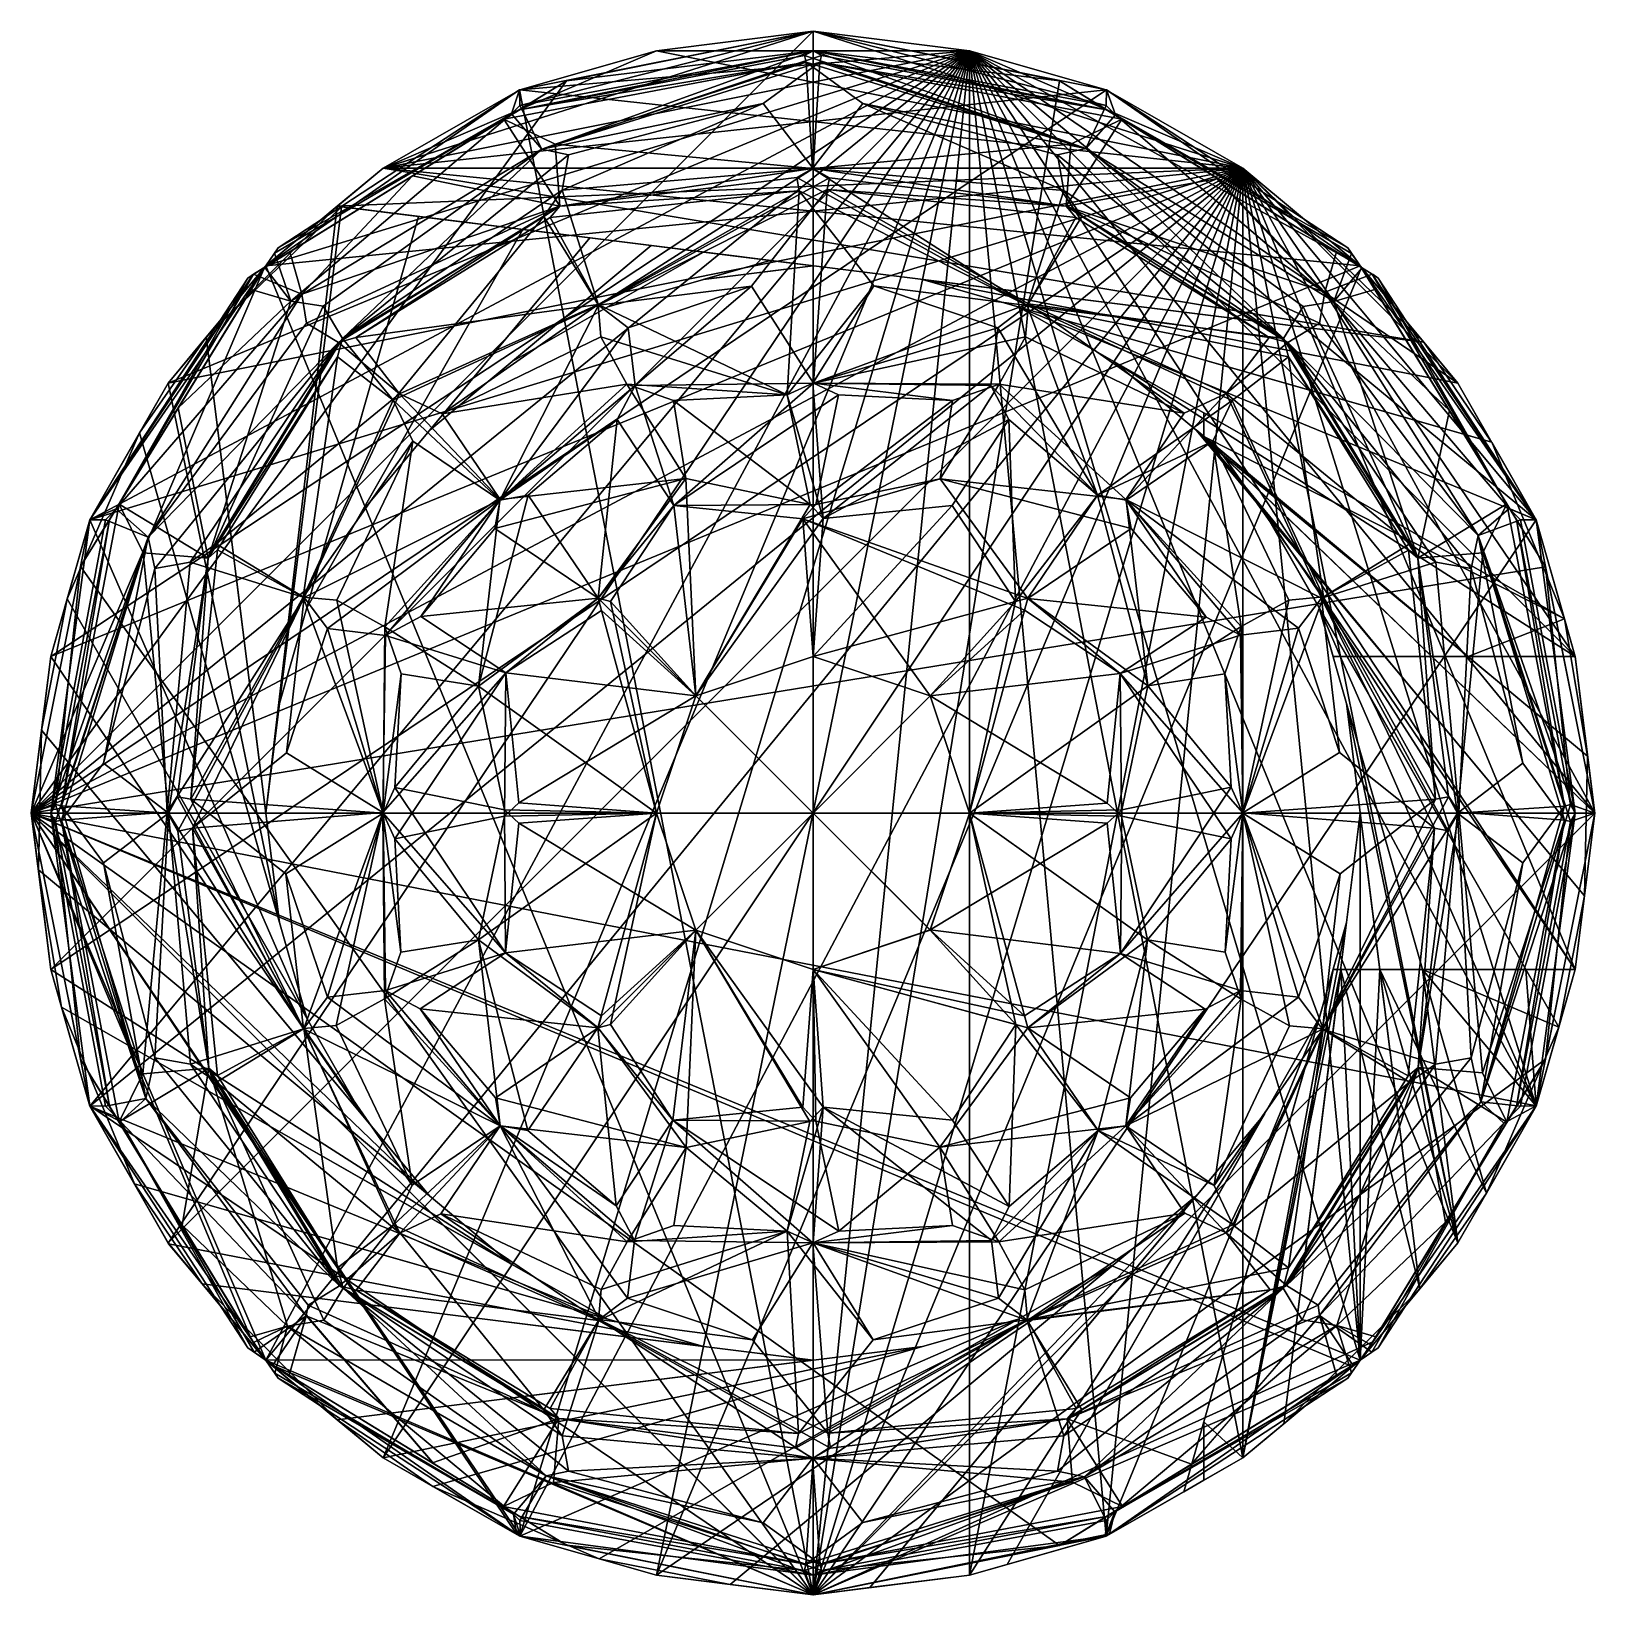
# Model space of a CAD drawing. Extents: x -40 to 40, y -40 to 40.
import ezdxf

# ---------------------------------------------------------------- set-up
doc = ezdxf.new("R2010")
doc.units = 0

msp = doc.modelspace()

# ---------------------------------------------------------------- meshes
at = {"layer": 'OBJECT000', "color": 50}
mesh = msp.add_polyface(dxfattribs=at)
corners = [(-6.502815, 17.112976, 58.454487), (-16, 16.035614, 55.882568), (-9.521301, 21.939178, 54.773296), (-7.135269, 21.103271, 56.032387), (-0.146812, 15.781799, 59.867931), (-1.314125, 21.402222, 56.429085), (-21.155426, 21.453613, 47.501446), (-18.96843, 20.424194, 50.217266), (-10.855957, 24.361389, 51.832844), (-11, 26.019684, 49.914005), (-0.706589, 31.836121, 44.567017), (-30.533661, 13.771149, 42.610443), (-24.2827, 24.083099, 41.900394), (-23.385376, 24.323578, 42.746937), (-13.453423, 30.468994, 43.278713), (-12.960564, 31.042999, 42.622471), (-0.832466, 32.510468, 43.621696), (-34.023804, 14.121216, 34.144505), (-25.917908, 25.070862, 36.740173), (-26.155655, 26.543854, 32.619896), (-20.49675, 32.600037, 26.441662), (-15.813568, 35.497925, 26.692059), (-13.197121, 34.215607, 34.192398), (-0.020363, 32.971191, 42.736282), (-0.3573, 38.419464, 28.286715), (-35.649109, 15.556274, 25.440624), (-28.625504, 27.566223, 21.999998), (-26.778137, 28.712769, 25.631117), (-15.041901, 35.974152, 25.432035), (-0.435486, 38.752655, 26.862658), (-37, 15, 15.999998), (-28.913452, 27.366516, 20.455036), (-28.662186, 27.540771, 19.229494), (-28.063797, 27.907867, 15.999998), (-12.61042, 37.469269, 15.999998), (0, 39, 25.295504), (0, 40, 15.999998), (-40, 0, 15.999998), (15.020386, 37, 16.047386)]
mesh.append_faces([[corners[k] for k in face] for face in [(19, 27, 20), (31, 32, 26)]])
mesh.append_faces([[corners[k] for k in face] for face in [(0, 2, 3), (4, 3, 5), (1, 6, 7), (2, 7, 8), (6, 12, 13), (9, 13, 14), (10, 15, 16), (12, 17, 18), (15, 21, 22), (19, 26, 27), (24, 28, 29), (25, 31, 26), (28, 33, 34), (35, 34, 36), (32, 30, 33)]], dxfattribs={"vtx0": -1})
mesh.append_faces([[corners[k] for k in face] for face in [(0, 1, 2), (5, 2, 8), (5, 8, 9), (5, 9, 10), (6, 11, 12), (9, 7, 6), (9, 6, 13), (10, 14, 15), (15, 13, 12), (15, 12, 18), (15, 18, 19), (15, 19, 20), (15, 20, 21), (23, 15, 22), (23, 22, 24), (19, 17, 25), (19, 25, 26), (24, 21, 28), (25, 30, 31), (28, 20, 27), (28, 27, 26), (28, 26, 32), (28, 32, 33), (35, 28, 34), (37, 38, 36), (37, 36, 34), (37, 34, 33)]], dxfattribs={"vtx0": -1, "vtx2": -1})
mesh.append_faces([[corners[k] for k in face] for face in [(2, 1, 7), (5, 3, 2), (9, 8, 7), (10, 9, 14), (15, 14, 13), (23, 16, 15), (19, 18, 17), (24, 22, 21), (28, 21, 20), (35, 29, 28), (32, 31, 30)]], dxfattribs={"vtx2": -1})
mesh = msp.add_polyface(dxfattribs=at)
corners = [(0, 0, 64), (0, 8, 63.077789), (6, 6, 63.077789), (8, 0, 63.076653), (0.512604, 15.061981, 60.254578), (7.126984, 15.728973, 59.133678), (10.368202, 10.818359, 60.628662), (11, 11, 60.344372), (17.131927, 6.498688, 58.445019), (15.79705, 0.165466, 59.858063), (15.059868, -0.514618, 60.253315), (-0.146812, 15.781799, 59.867931), (-1.314125, 21.402222, 56.429085), (-0.013222, 22, 55.916115), (9.101814, 21.874451, 55.030376), (10.023788, 20.128052, 56.039967), (14.564735, 16.269623, 56.611549), (16.020325, 16, 55.891796), (21.394997, 1.314545, 56.432617), (3.120102, 26.975739, 50.61552), (9.460472, 24.830017, 52.050354), (10.962967, 25.963135, 50.004204), (21.440804, 21.105103, 47.569927), (20.466621, 19.027802, 50.142796), (-0.706589, 31.836121, 44.567017), (-0.832466, 32.510468, 43.621696), (-0.020363, 32.971191, 42.736282), (12.837814, 31.855652, 40.942463), (13.763649, 30.530151, 42.62328), (24.076874, 24.27948, 41.911163), (2.544716, 36.311401, 34.987267), (12.50457, 33.674194, 37.275555), (13.95813, 34, 34.425316), (-0.3573, 38.419464, 28.286715), (-0.435486, 38.752655, 26.862658), (0, 39, 25.295504), (15, 36.197815, 23.50626), (15.471077, 35.731049, 25.156984), (0, 40, 15.999998), (15.020386, 37, 16.047386), (-40, 0, 15.999998), (40, 0, 15.999998), (37.476334, 12.600647, 15.999998), (28, 28, 15.999998)]
mesh.append_faces([[corners[k] for k in face] for face in [(0, 1, 2), (0, 2, 3)]])
mesh.append_faces([[corners[k] for k in face] for face in [(1, 6, 2), (3, 9, 10), (4, 15, 5), (6, 16, 7), (8, 18, 9), (13, 20, 14), (16, 23, 17), (12, 19, 13), (21, 27, 28), (27, 30, 31), (26, 33, 30), (32, 36, 37), (36, 38, 39)]], dxfattribs={"vtx0": -1})
mesh.append_faces([[corners[k] for k in face] for face in [(1, 5, 6), (3, 6, 7), (3, 7, 8), (3, 8, 9), (4, 12, 13), (4, 13, 14), (4, 14, 15), (6, 15, 16), (8, 16, 17), (16, 14, 20), (16, 20, 21), (16, 21, 22), (12, 24, 19), (21, 19, 24), (21, 24, 25), (21, 25, 26), (21, 26, 27), (29, 27, 31), (29, 31, 32), (32, 30, 33), (32, 33, 34), (32, 34, 35), (32, 35, 36), (40, 41, 42), (40, 42, 43), (40, 43, 39)]], dxfattribs={"vtx0": -1, "vtx2": -1})
mesh.append_faces([[corners[k] for k in face] for face in [(1, 4, 5), (3, 2, 6), (4, 11, 12), (6, 5, 15), (8, 7, 16), (13, 19, 20), (16, 15, 14), (21, 20, 19), (21, 28, 29), (27, 26, 30), (29, 28, 27), (32, 31, 30), (36, 35, 38), (37, 36, 39)]], dxfattribs={"vtx2": -1})
mesh = msp.add_polyface(dxfattribs=at)
corners = [(17.131927, 6.498688, 58.445019), (16.020325, 16, 55.891796), (21.912048, 9.537781, 54.780861), (21.073837, 7.118591, 56.052071), (21.394997, 1.314545, 56.432617), (14.564735, 16.269623, 56.611549), (21.440804, 21.105103, 47.569927), (20.466621, 19.027802, 50.142796), (24.355186, 10.89859, 51.809132), (22, 0, 55.916679), (26.120338, 11.056244, 49.76862), (31.854988, 0.700287, 44.539845), (10.962967, 25.963135, 50.004204), (24.076874, 24.27948, 41.911163), (24.32814, 23.34491, 42.791462), (30.465637, 13.452301, 43.288483), (30.949226, 13.037781, 42.735027), (32.509712, 0.826111, 43.621552), (13.95813, 34, 34.425316), (25.07917, 25.923157, 36.699787), (26.648773, 26.177338, 32.309395), (32.560509, 20.595459, 26.379011), (35.497627, 15.816772, 26.689182), (34.268707, 13.311432, 33.874542), (32.978401, 0, 42.721798), (38.453468, 0.35556, 28.147747), (36.316887, -2.550903, 34.968498), (15.471077, 35.731049, 25.156984), (27.560379, 28.634003, 21.948536), (28.08931, 27.871155, 23.337547), (28.756348, 26.785004, 25.508959), (36, 15, 25.358519), (38.755432, 0.428162, 26.857897), (15.020386, 37, 16.047386), (27.36438, 28.916687, 20.448381), (28.098465, 27.857941, 15.999998), (37.476334, 12.600647, 15.999998), (40, 0, 15.999998), (39, 0, 25.32523), (28, 28, 15.999998)]
mesh.append_faces([[corners[k] for k in face] for face in [(20, 30, 21), (34, 33, 39)]])
mesh.append_faces([[corners[k] for k in face] for face in [(0, 2, 3), (2, 7, 8), (12, 14, 6), (10, 14, 15), (11, 16, 17), (13, 18, 19), (16, 22, 23), (24, 25, 26), (20, 29, 30), (25, 31, 32), (27, 34, 28), (31, 35, 36), (32, 37, 38), (29, 39, 35)]], dxfattribs={"vtx0": -1})
mesh.append_faces([[corners[k] for k in face] for face in [(0, 1, 2), (5, 6, 7), (9, 3, 2), (9, 2, 8), (9, 8, 10), (9, 10, 11), (12, 13, 14), (10, 7, 6), (10, 6, 14), (11, 15, 16), (16, 14, 13), (16, 13, 19), (16, 19, 20), (16, 20, 21), (16, 21, 22), (24, 16, 23), (24, 23, 25), (20, 18, 27), (20, 27, 28), (20, 28, 29), (25, 22, 31), (27, 33, 34), (31, 21, 30), (31, 30, 29), (31, 29, 35), (32, 36, 37), (29, 34, 39)]], dxfattribs={"vtx0": -1, "vtx2": -1})
mesh.append_faces([[corners[k] for k in face] for face in [(0, 3, 4), (2, 1, 7), (9, 4, 3), (10, 8, 7), (11, 10, 15), (16, 15, 14), (24, 17, 16), (20, 19, 18), (25, 23, 22), (31, 22, 21), (32, 31, 36), (29, 28, 34)]], dxfattribs={"vtx2": -1})
mesh = msp.add_polyface(dxfattribs=at)
corners = [(0, 0, 64), (-8, 0, 63.07682), (-6, 6, 63.076763), (0, 8, 63.077789), (-15.79155, -0.160736, 59.861214), (-15.055984, 0.519012, 60.255566), (-15.720459, 7.174591, 59.13192), (-10.814362, 10.368225, 60.631153), (-11, 10.984741, 60.351295), (-6.502815, 17.112976, 58.454487), (-0.146812, 15.781799, 59.867931), (0.512604, 15.061981, 60.254578), (-21.394012, -1.324707, 56.433826), (-22.011681, 0.022339, 55.899086), (-21.87606, 9.090668, 55.02776), (-20.071373, 10.049347, 56.070179), (-16.274612, 14.559387, 56.610504), (-16, 16.035614, 55.882568), (-7.135269, 21.103271, 56.032387), (-31.750977, -0.777771, 44.660252), (-26.934372, 3.083954, 50.659447), (-24.837341, 9.438324, 52.043945), (-26.042114, 11.020996, 49.873943), (-21.155426, 21.453613, 47.501446), (-32.495605, -0.928589, 43.615589), (-33.052277, 0.045105, 42.548279), (-31.874863, 12.840515, 40.901932), (-30.533661, 13.771149, 42.610443), (-38.457245, -0.362579, 28.12344), (-36.312103, 2.549011, 34.981499), (-33.672852, 12.517303, 37.269714), (-24.2827, 24.083099, 41.900394), (-34.023804, 14.121216, 34.144505), (-38.752197, -0.435699, 26.865395), (-39, 0, 25.287392), (-36.197342, 15, 23.503853), (-35.649109, 15.556274, 25.440624), (-40, 0, 15.999998), (-37, 15, 15.999998), (-28.063797, 27.907867, 15.999998)]
mesh.append_faces([[corners[k] for k in face] for face in [(0, 1, 2), (0, 2, 3)]])
mesh.append_faces([[corners[k] for k in face] for face in [(1, 4, 5), (2, 6, 7), (2, 11, 3), (6, 14, 15), (8, 15, 16), (13, 19, 20), (13, 21, 14), (22, 26, 27), (25, 28, 29), (25, 30, 26), (32, 35, 36), (33, 37, 34), (34, 38, 35), (37, 39, 38)]], dxfattribs={"vtx0": -1})
mesh.append_faces([[corners[k] for k in face] for face in [(2, 5, 6), (2, 8, 9), (2, 9, 10), (2, 10, 11), (6, 4, 12), (6, 12, 13), (6, 13, 14), (8, 6, 15), (9, 16, 17), (17, 15, 14), (17, 14, 21), (17, 21, 22), (17, 22, 23), (22, 20, 19), (22, 19, 24), (22, 24, 25), (22, 25, 26), (31, 26, 30), (31, 30, 32), (32, 29, 28), (32, 28, 33), (32, 33, 34), (32, 34, 35)]], dxfattribs={"vtx0": -1, "vtx2": -1})
mesh.append_faces([[corners[k] for k in face] for face in [(2, 1, 5), (2, 7, 8), (6, 5, 4), (8, 7, 6), (9, 8, 16), (10, 9, 18), (13, 20, 21), (17, 16, 15), (22, 21, 20), (23, 22, 27), (25, 29, 30), (31, 27, 26), (32, 30, 29), (34, 37, 38), (36, 35, 38)]], dxfattribs={"vtx2": -1})
mesh = msp.add_polyface(dxfattribs=at)
corners = [(0, 0, 64), (8, 0, 63.076653), (6, -5.979706, 63.077789), (0, -8, 63.077095), (15.059868, -0.514618, 60.253315), (15.734215, -7.187042, 59.121376), (10.82666, -10.372406, 60.623718), (11, -11, 60.345673), (6.490898, -17.103638, 58.461975), (0.149178, -15.769318, 59.874798), (-0.518692, -15.046753, 60.262066), (15.79705, 0.165466, 59.858063), (21.394997, 1.314545, 56.432617), (20.071632, -10.038208, 56.073639), (16.251785, -14.578308, 56.6175), (16, -16, 55.91811), (9.501503, -21.941437, 54.779869), (7.129684, -21.109192, 56.029713), (1.314743, -21.400696, 56.429741), (19.021103, -20.478333, 50.132599), (10.841995, -24.391968, 51.811199), (-0.014229, -22, 55.905109), (10.979874, -25.966125, 49.993584), (0.753464, -31.739563, 44.686802), (21.134338, -21.47821, 47.504906), (23.393776, -24.401031, 42.673065), (13.463051, -30.465088, 43.278786), (13, -31, 42.679573), (0.903976, -32.49762, 43.623325), (19.371826, -33.318146, 26.541124), (15.843178, -35.481934, 26.733349), (13.271515, -34.244568, 34), (-0.022774, -33.025421, 42.60994), (0.361397, -38.439331, 28.20364), (-2.54702, -36.312988, 34.979778), (15, -36, 25.360624), (0.436043, -38.754242, 26.857182), (27.550652, -28.310638, 15.999998), (12.610802, -37.472443, 15.999998), (-0.013252, -40, 15.999998), (0, -39, 25.302975), (-40, 0, 15.999998), (28, -28, 15.999998), (37, -14.987518, 15.999998), (40, 0, 15.999998)]
mesh.append_faces([[corners[k] for k in face] for face in [(0, 1, 2), (0, 2, 3)]])
mesh.append_faces([[corners[k] for k in face] for face in [(2, 5, 6), (3, 9, 10), (7, 13, 14), (8, 16, 17), (8, 18, 9), (16, 19, 20), (22, 25, 26), (23, 27, 28), (27, 30, 31), (32, 33, 34), (33, 35, 36), (35, 37, 38), (36, 39, 40)]], dxfattribs={"vtx0": -1})
mesh.append_faces([[corners[k] for k in face] for face in [(2, 4, 5), (3, 6, 7), (3, 7, 8), (3, 8, 9), (5, 11, 12), (7, 5, 13), (8, 14, 15), (8, 15, 16), (21, 17, 16), (21, 16, 20), (21, 20, 22), (21, 22, 23), (22, 19, 24), (23, 26, 27), (27, 29, 30), (32, 27, 31), (32, 31, 33), (33, 30, 35), (36, 38, 39), (41, 38, 37), (41, 37, 42), (41, 42, 43), (41, 43, 44)]], dxfattribs={"vtx0": -1, "vtx2": -1})
mesh.append_faces([[corners[k] for k in face] for face in [(2, 1, 4), (3, 2, 6), (5, 4, 11), (7, 6, 5), (8, 7, 14), (8, 17, 18), (15, 14, 13), (16, 15, 19), (21, 18, 17), (22, 20, 19), (23, 22, 26), (27, 26, 25), (32, 28, 27), (33, 31, 30), (35, 30, 29), (36, 35, 38)]], dxfattribs={"vtx2": -1})
mesh = msp.add_polyface(dxfattribs=at)
corners = [(15.734215, -7.187042, 59.121376), (21.394997, 1.314545, 56.432617), (22, 0, 55.916679), (21.874374, -9.079102, 55.032738), (20.071632, -10.038208, 56.073639), (31.854988, 0.700287, 44.539845), (26.981178, -3.116486, 50.610172), (24.840195, -9.425232, 52.04541), (16, -16, 55.91811), (26.076111, -11.056152, 49.81522), (21.134338, -21.47821, 47.504906), (19.021103, -20.478333, 50.132599), (32.509712, 0.826111, 43.621552), (32.978401, 0, 42.721798), (31.857498, -12.848724, 40.933857), (30.525276, -13.778931, 42.623196), (24.230568, -24.18277, 41.879768), (23.393776, -24.401031, 42.673065), (10.979874, -25.966125, 49.993584), (36.316887, -2.550903, 34.968498), (33.672791, -12.520905, 37.267399), (34.168716, -14.776062, 32.860718), (25.840508, -25.182648, 36.753712), (13, -31, 42.679573), (25.919357, -25.704559, 35.308838), (19.371826, -33.318146, 26.541124), (38.453468, 0.35556, 28.147747), (38.755432, 0.428162, 26.857897), (39, 0, 25.32523), (36.200111, -15, 23.497765), (35.350136, -15.862701, 26.492382), (28.589867, -27.592255, 22.199099), (27.630188, -28.255646, 23.86359), (26.793945, -28.767334, 25.464611), (25.928108, -25.740204, 35.199997), (40, 0, 15.999998), (37, -14.987518, 15.999998), (28.912369, -27.369324, 20.448801), (15, -36, 25.360624), (27.550652, -28.310638, 15.999998), (28, -28, 15.999998)]
mesh.append_faces([[corners[k] for k in face] for face in [(34, 33, 25), (37, 36, 40)]])
mesh.append_faces([[corners[k] for k in face] for face in [(0, 3, 4), (2, 5, 6), (2, 7, 3), (8, 10, 11), (9, 14, 15), (10, 16, 17), (13, 20, 14), (16, 21, 22), (21, 29, 30), (24, 32, 33), (28, 36, 29), (30, 37, 31), (32, 40, 39)]], dxfattribs={"vtx0": -1})
mesh.append_faces([[corners[k] for k in face] for face in [(0, 1, 2), (0, 2, 3), (8, 4, 3), (8, 3, 7), (8, 7, 9), (8, 9, 10), (9, 6, 5), (9, 5, 12), (9, 12, 13), (9, 13, 14), (10, 15, 16), (18, 10, 17), (16, 14, 20), (16, 20, 21), (23, 17, 16), (23, 16, 22), (23, 22, 24), (23, 24, 25), (21, 19, 26), (21, 26, 27), (21, 27, 28), (21, 28, 29), (24, 21, 30), (24, 30, 31), (24, 31, 32), (30, 36, 37), (38, 25, 33), (38, 33, 32), (38, 32, 39), (32, 37, 40)]], dxfattribs={"vtx0": -1, "vtx2": -1})
mesh.append_faces([[corners[k] for k in face] for face in [(2, 6, 7), (9, 7, 6), (10, 9, 15), (13, 19, 20), (16, 15, 14), (21, 20, 19), (24, 22, 21), (28, 35, 36), (30, 29, 36), (32, 31, 37)]], dxfattribs={"vtx2": -1})
mesh = msp.add_polyface(dxfattribs=at)
corners = [(-17.119293, -6.493286, 58.451794), (-21.925934, -9.51535, 54.782654), (-21.092957, -7.118591, 56.040295), (-21.394012, -1.324707, 56.433826), (-16, -16, 55.913605), (-21.473312, -21.080536, 47.566978), (-20.517792, -19.049286, 50.084827), (-24.39325, -10.876434, 51.788128), (-22.011681, 0.022339, 55.899086), (-26.057724, -11.021606, 49.865723), (-31.750977, -0.777771, 44.660252), (-13.766106, -30.540771, 42.602642), (-24.046661, -24.31308, 41.8829), (-24.326675, -23.279663, 42.855465), (-30.475128, -13.433929, 43.292362), (-30.913986, -13.058441, 42.790638), (-32.495605, -0.928589, 43.615589), (-13.655487, -33.921753, 35.052608), (-25.025787, -25.943634, 36.744118), (-26.886322, -26.251526, 31.522482), (-32.286835, -21.086548, 26.234423), (-35.510284, -15.7995, 26.667393), (-34.285675, -13.338501, 33.78117), (-33.052277, 0.045105, 42.548279), (-38.457245, -0.362579, 28.12344), (-15.327682, -35.875793, 24.643145), (-27.545013, -28.65799, 21.840183), (-28.621353, -27.101379, 24.73151), (-28.805862, -26.797119, 25.354673), (-36, -15, 25.383659), (-38.752197, -0.435699, 26.865395), (-27.368454, -28.91333, 20.44623), (-28.752426, -26.911804, 15.999998), (-37.484528, -12.592773, 15.999998), (-40, 0, 15.999998), (-15.167229, -36.884216, 15.999998), (-28, -28, 15.999998), (-14.965607, -37, 15.999998)]
mesh.append_faces([[corners[k] for k in face] for face in [(19, 28, 20), (31, 35, 36)]])
mesh.append_faces([[corners[k] for k in face] for face in [(0, 1, 2), (4, 5, 6), (1, 6, 7), (5, 12, 13), (9, 13, 14), (10, 15, 16), (12, 17, 18), (15, 21, 22), (19, 27, 28), (24, 29, 30), (25, 31, 26), (29, 32, 33), (27, 36, 32)]], dxfattribs={"vtx0": -1})
mesh.append_faces([[corners[k] for k in face] for face in [(8, 2, 1), (8, 1, 7), (8, 7, 9), (8, 9, 10), (5, 11, 12), (9, 6, 5), (9, 5, 13), (10, 14, 15), (15, 13, 12), (15, 12, 18), (15, 18, 19), (15, 19, 20), (15, 20, 21), (23, 15, 22), (23, 22, 24), (19, 25, 26), (19, 26, 27), (24, 21, 29), (29, 20, 28), (29, 28, 27), (29, 27, 32), (30, 33, 34), (27, 31, 36), (34, 32, 36), (34, 36, 35), (34, 35, 37)]], dxfattribs={"vtx0": -1, "vtx2": -1})
mesh.append_faces([[corners[k] for k in face] for face in [(0, 2, 3), (1, 4, 6), (8, 3, 2), (9, 7, 6), (10, 9, 14), (15, 14, 13), (23, 16, 15), (19, 18, 17), (24, 22, 21), (29, 21, 20), (30, 29, 33), (27, 26, 31), (34, 33, 32)]], dxfattribs={"vtx2": -1})
mesh = msp.add_polyface(dxfattribs=at)
corners = [(0, 0, 64), (0, -8, 63.077095), (-6, -6, 63.077129), (-8, 0, 63.07682), (-0.518692, -15.046753, 60.262066), (-7.175087, -15.721008, 59.1315), (-10.367592, -10.822693, 60.627159), (-11.015984, -11, 60.336388), (-17.119293, -6.493286, 58.451794), (-15.79155, -0.160736, 59.861214), (0.149178, -15.769318, 59.874798), (1.314743, -21.400696, 56.429741), (-0.014229, -22, 55.905109), (-9.132195, -21.872559, 55.026569), (-10.064392, -20.100067, 56.05117), (-14.590042, -16.252686, 56.6138), (-16, -16, 55.913605), (-21.925934, -9.51535, 54.782654), (-21.394012, -1.324707, 56.433826), (0.753464, -31.739563, 44.686802), (-3.088074, -26.953278, 50.639343), (-9.49852, -24.82663, 52.044201), (-10.942978, -25.921967, 50.069427), (-21.473312, -21.080536, 47.566978), (0.903976, -32.49762, 43.623325), (-0.022774, -33.025421, 42.60994), (-12.840302, -31.872375, 40.908897), (-13.766106, -30.540771, 42.602642), (-2.54702, -36.312988, 34.979778), (-12.51413, -33.672058, 37.276379), (-24.046661, -24.31308, 41.8829), (-13.655487, -33.921753, 35.052608), (0.361397, -38.439331, 28.20364), (0.436043, -38.754242, 26.857182), (0, -39, 25.302975), (-15, -36.200592, 23.500622), (-15.327682, -35.875793, 24.643145), (-26.886322, -26.251526, 31.522482), (-0.013252, -40, 15.999998), (-14.965607, -37, 15.999998), (-15.167229, -36.884216, 15.999998), (-27.368454, -28.91333, 20.44623), (-40, 0, 15.999998), (12.610802, -37.472443, 15.999998)]
mesh.append_faces([[corners[k] for k in face] for face in [(0, 1, 2), (0, 2, 3)]])
mesh.append_faces([[corners[k] for k in face] for face in [(2, 5, 6), (5, 13, 14), (7, 14, 15), (8, 18, 9), (12, 19, 20), (12, 21, 13), (22, 26, 27), (25, 29, 26), (31, 35, 36), (34, 39, 35)]], dxfattribs={"vtx0": -1})
mesh.append_faces([[corners[k] for k in face] for face in [(2, 4, 5), (3, 6, 7), (3, 7, 8), (3, 8, 9), (5, 10, 11), (5, 11, 12), (5, 12, 13), (7, 5, 14), (8, 15, 16), (8, 16, 17), (16, 14, 13), (16, 13, 21), (16, 21, 22), (16, 22, 23), (22, 20, 19), (22, 19, 24), (22, 24, 25), (22, 25, 26), (30, 26, 29), (30, 29, 31), (31, 28, 32), (31, 32, 33), (31, 33, 34), (31, 34, 35), (37, 31, 36), (36, 39, 40), (36, 40, 41), (42, 39, 38), (42, 38, 43)]], dxfattribs={"vtx0": -1, "vtx2": -1})
mesh.append_faces([[corners[k] for k in face] for face in [(2, 1, 4), (3, 2, 6), (5, 4, 10), (7, 6, 5), (8, 7, 15), (12, 20, 21), (16, 15, 14), (22, 21, 20), (23, 22, 27), (25, 28, 29), (30, 27, 26), (31, 29, 28), (34, 38, 39), (36, 35, 39)]], dxfattribs={"vtx2": -1})
at = {"layer": 'OBJECT001', "color": 50}
mesh = msp.add_polyface(dxfattribs=at)
corners = [(0, 0, -128), (0, 8, -127.076935), (-6, 6, -127.076935), (-8, 0, -127.077148), (-0.5121, 15.059814, -124.255768), (-7.126015, 15.727112, -123.134521), (-10.364166, 10.818665, -124.629425), (-11, 11, -124.348938), (-17.116882, 6.498291, -122.453247), (-15.785492, 0.158478, -123.865372), (-15.056892, -0.513702, -124.255905), (0.147392, 15.778809, -123.870132), (1.304604, 21.402496, -120.430481), (-10.018921, 20.13446, -120.037231), (-14.575691, 16.266541, -120.607452), (-16.016502, 16, -119.89679), (-21.915138, 9.53067, -118.783325), (-21.079796, 7.12439, -120.04808), (-21.394783, 1.312256, -120.433868), (-20.482803, 19.027222, -114.12616), (-24.371414, 10.889374, -115.798378), (-22, 0, -119.914154), (-26.095337, 11.044067, -113.804848), (-31.83989, 0.708191, -108.558823), (-21.473808, 21.129059, -111.517021), (-24.323746, 23.340729, -106.799706), (-30.463013, 13.461121, -107.280731), (-30.954559, 13.041016, -106.716606), (-32.509583, 0.833405, -107.61834), (-32.476501, 20.729706, -90.363464), (-35.504593, 15.805298, -90.684296), (-34.270004, 13.309998, -97.870033), (-32.981155, 0, -106.71521), (-38.447006, 0.363525, -92.165314), (-36.312393, -2.544342, -98.98098), (-36, 15, -89.387619), (-38.753387, 0.439667, -90.858589), (-28.06337, 27.90863, -80), (-37.473267, 12.60611, -80), (-40, -0.014496, -80), (-39, 0, -89.293816), (0.014389, -40, -80), (-28, 28, -80), (-15.019234, 37, -80.044479), (0, 40, -80)]
mesh.append_faces([[corners[k] for k in face] for face in [(0, 1, 2), (0, 2, 3)]])
mesh.append_faces([[corners[k] for k in face] for face in [(2, 5, 6), (3, 9, 10), (7, 13, 14), (8, 16, 17), (8, 18, 9), (16, 19, 20), (22, 25, 26), (23, 27, 28), (27, 30, 31), (32, 33, 34), (33, 35, 36), (35, 37, 38), (36, 39, 40)]], dxfattribs={"vtx0": -1})
mesh.append_faces([[corners[k] for k in face] for face in [(2, 4, 5), (3, 6, 7), (3, 7, 8), (3, 8, 9), (5, 11, 12), (7, 5, 13), (8, 14, 15), (8, 15, 16), (21, 17, 16), (21, 16, 20), (21, 20, 22), (21, 22, 23), (22, 19, 24), (22, 24, 25), (23, 26, 27), (27, 29, 30), (32, 27, 31), (32, 31, 33), (33, 30, 35), (36, 38, 39), (41, 38, 42), (41, 42, 43), (41, 43, 44)]], dxfattribs={"vtx0": -1, "vtx2": -1})
mesh.append_faces([[corners[k] for k in face] for face in [(2, 1, 4), (3, 2, 6), (5, 4, 11), (7, 6, 5), (8, 7, 14), (8, 17, 18), (15, 14, 13), (16, 15, 19), (21, 18, 17), (22, 20, 19), (23, 22, 26), (27, 26, 25), (32, 28, 27), (33, 31, 30), (35, 30, 29), (36, 35, 38)]], dxfattribs={"vtx2": -1})
mesh = msp.add_polyface(dxfattribs=at)
corners = [(-7.126015, 15.727112, -123.134521), (1.304604, 21.402496, -120.430481), (0.0196, 21.985931, -119.925285), (-9.100136, 21.868256, -119.036392), (-10.018921, 20.13446, -120.037231), (-3.15284, 26.956207, -114.632782), (-9.451576, 24.830658, -116.052208), (-16.016502, 16, -119.89679), (-10.97509, 25.985229, -113.96946), (-21.473808, 21.129059, -111.517021), (-20.482803, 19.027222, -114.12616), (0.730125, 31.90744, -108.464325), (0.851646, 32.507813, -107.620682), (0, 32.986206, -106.701347), (-12.837402, 31.863495, -104.926216), (-13.770493, 30.526031, -106.623238), (-24.069748, 24.283386, -105.912315), (-24.323746, 23.340729, -106.799706), (-2.545647, 36.311218, -98.988213), (-12.505478, 33.673615, -101.27774), (-13.875557, 33.974243, -98.604446), (-25.06369, 25.926727, -100.721153), (-30.954559, 13.041016, -106.716606), (-26.718033, 26.197968, -96.08419), (-32.476501, 20.729706, -90.363464), (0.356377, 38.417938, -92.29364), (0.436134, 38.752441, -90.863556), (0, 39, -89.293335), (-15, 36.198334, -87.501503), (-15.43483, 35.767883, -89.023643), (-27.557816, 28.637573, -85.93248), (-28.055573, 27.919891, -87.245163), (-28.751465, 26.787628, -89.516838), (0, 40, -80), (-15.019234, 37, -80.044479), (-27.363754, 28.917419, -84.454018), (-36, 15, -89.387619), (-28.06337, 27.90863, -80), (-28, 28, -80)]
mesh.append_faces([[corners[k] for k in face] for face in [(23, 32, 24), (35, 34, 38)]])
mesh.append_faces([[corners[k] for k in face] for face in [(0, 3, 4), (3, 5, 6), (7, 9, 10), (2, 11, 5), (8, 14, 15), (9, 16, 17), (14, 18, 19), (16, 20, 21), (13, 25, 18), (20, 28, 29), (23, 31, 32), (28, 33, 34), (29, 35, 30), (31, 38, 37)]], dxfattribs={"vtx0": -1})
mesh.append_faces([[corners[k] for k in face] for face in [(0, 1, 2), (0, 2, 3), (7, 4, 3), (7, 3, 6), (7, 6, 8), (7, 8, 9), (8, 5, 11), (8, 11, 12), (8, 12, 13), (8, 13, 14), (9, 15, 16), (16, 14, 19), (16, 19, 20), (22, 17, 16), (22, 16, 21), (22, 21, 23), (22, 23, 24), (20, 18, 25), (20, 25, 26), (20, 26, 27), (20, 27, 28), (23, 20, 29), (23, 29, 30), (23, 30, 31), (29, 34, 35), (36, 24, 32), (36, 32, 31), (36, 31, 37), (31, 35, 38)]], dxfattribs={"vtx0": -1, "vtx2": -1})
mesh.append_faces([[corners[k] for k in face] for face in [(3, 2, 5), (8, 6, 5), (9, 8, 15), (14, 13, 18), (16, 15, 14), (20, 19, 18), (23, 21, 20), (28, 27, 33), (29, 28, 34), (31, 30, 35)]], dxfattribs={"vtx2": -1})
mesh = msp.add_polyface(dxfattribs=at)
corners = [(0, 0, -128), (6, -6, -127.077423), (8, 0, -127.077515), (6, 6, -127.077789), (0, 8, -127.076935), (15.780144, -0.156738, -123.868332), (15.056992, 0.511292, -124.255981), (15.724747, 7.136047, -123.133301), (10.818558, 10.37207, -124.627563), (-0.5121, 15.059814, -124.255768), (11, 10.981354, -124.354034), (6.501587, 17.10672, -122.458588), (0.147392, 15.778809, -123.870132), (21.395103, -1.317383, -120.433273), (22, 0.015808, -119.908897), (21.86808, 9.095215, -119.035446), (20.119171, 10.02298, -120.045593), (16.277016, 14.55191, -120.613159), (16, 16.038483, -119.879288), (31.793152, -0.76947, -108.605942), (26.943161, 3.090118, -114.649651), (24.839088, 9.452606, -116.037476), (26.022293, 11, -113.905418), (21.139618, 21.473145, -111.504723), (32.501167, -0.906677, -107.599998), (33.038841, 0.034576, -106.579155), (31.874542, 12.839996, -104.903008), (30.534447, 13.771698, -106.608414), (38.444931, -0.358673, -92.17762), (36.313698, 2.547821, -98.977821), (33.672935, 12.511841, -101.275116), (24.290657, 24.07608, -105.893509), (34.04261, 14.192749, -98), (38.75235, -0.434753, -90.866188), (39, 0, -89.293526), (36.196434, 15, -87.507607), (35.616127, 15.588959, -89.557564), (40, 0, -80), (37, 15, -80), (0.014389, -40, -80), (0, 40, -80), (12.612656, 37.468994, -80), (28.05941, 27.914215, -80)]
mesh.append_faces([[corners[k] for k in face] for face in [(0, 1, 2), (0, 2, 3), (0, 3, 4)]])
mesh.append_faces([[corners[k] for k in face] for face in [(2, 5, 6), (3, 7, 8), (9, 11, 12), (7, 15, 16), (10, 16, 17), (14, 19, 20), (14, 21, 15), (22, 26, 27), (25, 28, 29), (25, 30, 26), (32, 35, 36), (33, 37, 34), (34, 38, 35)]], dxfattribs={"vtx0": -1})
mesh.append_faces([[corners[k] for k in face] for face in [(3, 6, 7), (9, 3, 8), (9, 8, 10), (9, 10, 11), (7, 5, 13), (7, 13, 14), (7, 14, 15), (10, 7, 16), (11, 17, 18), (18, 16, 15), (18, 15, 21), (18, 21, 22), (18, 22, 23), (22, 20, 19), (22, 19, 24), (22, 24, 25), (22, 25, 26), (31, 26, 30), (32, 29, 28), (32, 28, 33), (32, 33, 34), (32, 34, 35), (39, 40, 41), (39, 41, 42), (39, 42, 38)]], dxfattribs={"vtx0": -1, "vtx2": -1})
mesh.append_faces([[corners[k] for k in face] for face in [(3, 2, 6), (9, 4, 3), (7, 6, 5), (10, 8, 7), (11, 10, 17), (14, 20, 21), (18, 17, 16), (22, 21, 20), (23, 22, 27), (25, 29, 30), (31, 27, 26), (32, 30, 29), (34, 37, 38), (36, 35, 38)]], dxfattribs={"vtx2": -1})
mesh = msp.add_polyface(dxfattribs=at)
corners = [(6.501587, 17.10672, -122.458588), (16, 16.038483, -119.879288), (9.52459, 21.937103, -118.772522), (7.130997, 21.10202, -120.033905), (0.147392, 15.778809, -123.870132), (1.304604, 21.402496, -120.430481), (21.139618, 21.473145, -111.504723), (18.989616, 20.458527, -114.175507), (10.869934, 24.363464, -115.820831), (0.0196, 21.985931, -119.925285), (11.025726, 26.055023, -113.861954), (0.730125, 31.90744, -108.464325), (30.534447, 13.771698, -106.608414), (24.290657, 24.07608, -105.893509), (23.348251, 24.329132, -106.78228), (13.449448, 30.470917, -107.280144), (12.957741, 31.042847, -106.627914), (0.851646, 32.507813, -107.620682), (33.672935, 12.511841, -101.275116), (34.04261, 14.192749, -98), (25.925079, 25.067352, -100.72435), (26.184364, 26.643066, -96.299683), (20.707603, 32.470459, -90.412735), (15.805267, 35.503113, -90.682213), (13.186035, 34.215546, -98.202484), (0, 32.986206, -106.701347), (0.356377, 38.417938, -92.29364), (35.616127, 15.588959, -89.557564), (28.618637, 27.572968, -86.026924), (26.78138, 28.712738, -89.62616), (26.172684, 26.593964, -96.449631), (20.569214, 32.556061, -90.426743), (15.039162, 35.9758, -89.423241), (0.436134, 38.752441, -90.863556), (37, 15, -80), (28.913834, 27.366455, -84.462257), (28.61895, 27.570892, -83.022179), (28.05941, 27.914215, -80), (12.612656, 37.468994, -80), (0, 39, -89.293335), (0, 40, -80), (28.6549, 27.546173, -83.199127)]
mesh.append_faces([[corners[k] for k in face] for face in [(30, 29, 31), (35, 41, 28)]])
mesh.append_faces([[corners[k] for k in face] for face in [(0, 2, 3), (4, 3, 5), (1, 6, 7), (2, 7, 8), (6, 13, 14), (10, 14, 15), (11, 16, 17), (13, 19, 20), (16, 23, 24), (21, 28, 29), (26, 32, 33), (27, 35, 28), (32, 37, 38), (39, 38, 40), (36, 34, 37)]], dxfattribs={"vtx0": -1})
mesh.append_faces([[corners[k] for k in face] for face in [(0, 1, 2), (9, 3, 2), (9, 2, 8), (9, 8, 10), (9, 10, 11), (6, 12, 13), (10, 7, 6), (10, 6, 14), (11, 15, 16), (13, 18, 19), (16, 14, 13), (16, 13, 20), (16, 20, 21), (16, 21, 22), (16, 22, 23), (25, 16, 24), (25, 24, 26), (21, 19, 27), (21, 27, 28), (26, 23, 32), (27, 34, 35), (32, 31, 29), (32, 29, 28), (32, 28, 36), (32, 36, 37), (39, 32, 38)]], dxfattribs={"vtx0": -1, "vtx2": -1})
mesh.append_faces([[corners[k] for k in face] for face in [(4, 0, 3), (2, 1, 7), (9, 5, 3), (10, 8, 7), (11, 10, 15), (16, 15, 14), (25, 17, 16), (21, 20, 19), (26, 24, 23), (32, 23, 31), (39, 33, 32), (36, 35, 34)]], dxfattribs={"vtx2": -1})
mesh = msp.add_polyface(dxfattribs=at)
corners = [(17.108498, -6.490112, -122.458694), (21.913414, -9.522308, -118.788506), (21.083549, -7.122284, -120.045624), (21.395103, -1.317383, -120.433273), (14.589523, -16.25296, -120.613403), (21.481522, -21.075043, -111.566788), (20.527504, -19.053101, -114.075432), (16, -16, -119.916733), (24.38076, -10.892487, -115.789948), (22, 0.015808, -119.908897), (26.098511, -11.044769, -113.804131), (31.793152, -0.76947, -108.605942), (10.945938, -25.927399, -114.060486), (24.053345, -24.305542, -105.890533), (24.330894, -23.279205, -106.856728), (30.462143, -13.453125, -107.294868), (30.961731, -13.026764, -106.721519), (32.501167, -0.906677, -107.599998), (13.890297, -33.972778, -98.596542), (25.034981, -25.939301, -100.741966), (26.802734, -26.227997, -95.790039), (32.371544, -20.940765, -90.268669), (35.502106, -15.812408, -90.673409), (34.259689, -13.292694, -97.925232), (33.038841, 0.034576, -106.579155), (38.444931, -0.358673, -92.17762), (15.445953, -35.7612, -89.043472), (27.55442, -28.644257, -85.91671), (28.545586, -27.211151, -88.540764), (28.797256, -26.796997, -89.377289), (36, -15, -89.357483), (38.75235, -0.434753, -90.866188), (15.1782, -36.876617, -80), (27.367996, -28.913788, -84.444542), (28.650978, -27.058777, -80), (37.484352, -12.591064, -80), (40, 0, -80), (28, -28, -80), (0.014389, -40, -80), (37, 15, -80)]
mesh.append_faces([[corners[k] for k in face] for face in [(20, 29, 21), (33, 32, 37)]])
mesh.append_faces([[corners[k] for k in face] for face in [(0, 1, 2), (1, 6, 8), (12, 14, 5), (10, 14, 15), (11, 16, 17), (13, 18, 19), (16, 22, 23), (20, 28, 29), (25, 30, 31), (26, 33, 27), (30, 34, 35), (28, 37, 34)]], dxfattribs={"vtx0": -1})
mesh.append_faces([[corners[k] for k in face] for face in [(4, 5, 6), (9, 2, 1), (9, 1, 8), (9, 8, 10), (9, 10, 11), (12, 13, 14), (10, 6, 5), (10, 5, 14), (11, 15, 16), (16, 14, 13), (16, 13, 19), (16, 19, 20), (16, 20, 21), (16, 21, 22), (24, 16, 23), (24, 23, 25), (20, 26, 27), (20, 27, 28), (25, 22, 30), (26, 32, 33), (30, 21, 29), (30, 29, 28), (30, 28, 34), (31, 35, 36), (28, 33, 37), (38, 39, 36), (38, 36, 35), (38, 35, 34), (38, 34, 37)]], dxfattribs={"vtx0": -1, "vtx2": -1})
mesh.append_faces([[corners[k] for k in face] for face in [(0, 2, 3), (1, 7, 6), (9, 3, 2), (10, 8, 6), (11, 10, 15), (16, 15, 14), (24, 17, 16), (20, 19, 18), (25, 23, 22), (30, 22, 21), (31, 30, 35), (28, 27, 33)]], dxfattribs={"vtx2": -1})
mesh = msp.add_polyface(dxfattribs=at)
corners = [(-15.732193, -7.146667, -123.127258), (-21.394783, 1.312256, -120.433868), (-22, 0, -119.914154), (-21.878815, -9.084412, -119.027824), (-31.83989, 0.708191, -108.558823), (-26.975845, -3.116638, -114.61541), (-24.837723, -9.428772, -116.048248), (-16, -16, -119.918343), (-26.070007, -11.051483, -113.825714), (-21.132713, -21.498199, -111.491852), (-32.509583, 0.833405, -107.61834), (-32.981155, 0, -106.71521), (-31.852066, -12.851196, -104.943642), (-30.529404, -13.773865, -106.621788), (-24.228302, -24.186005, -105.879669), (-23.378349, -24.40744, -106.685699), (-36.312393, -2.544342, -98.98098), (-33.671738, -12.521515, -101.270569), (-34.130844, -14.606384, -97.195496), (-25.837875, -25.185516, -100.75563), (-13.012245, -30.98175, -106.694199), (-25.927689, -25.73349, -99.216278), (-19.467171, -33.259338, -90.528297), (-38.447006, 0.363525, -92.165314), (-38.753387, 0.439667, -90.858589), (-39, 0, -89.293816), (-36.199692, -15, -87.501923), (-35.426346, -15.783508, -90.229225), (-28.596588, -27.587463, -86.161247), (-27.644974, -28.245483, -87.829071), (-26.797119, -28.764343, -89.467735), (-25.916061, -25.680206, -99.375496), (-19.346016, -33.333618, -90.540245), (-40, -0.014496, -80), (-37, -14.98999, -80), (-28.913528, -27.368317, -84.454865), (-15, -36, -89.361458), (-27.560394, -28.303955, -80), (-28, -28, -80), (0.014389, -40, -80), (-37.473267, 12.60611, -80)]
mesh.append_faces([[corners[k] for k in face] for face in [(31, 30, 32), (35, 34, 38)]])
mesh.append_faces([[corners[k] for k in face] for face in [(2, 4, 5), (2, 6, 3), (8, 12, 13), (9, 14, 15), (11, 17, 12), (14, 18, 19), (18, 26, 27), (21, 29, 30), (25, 34, 26), (27, 35, 28), (29, 38, 37)]], dxfattribs={"vtx0": -1})
mesh.append_faces([[corners[k] for k in face] for face in [(0, 1, 2), (0, 2, 3), (7, 3, 6), (7, 6, 8), (7, 8, 9), (8, 5, 4), (8, 4, 10), (8, 10, 11), (8, 11, 12), (9, 13, 14), (14, 12, 17), (14, 17, 18), (20, 15, 14), (20, 14, 19), (20, 19, 21), (20, 21, 22), (18, 16, 23), (18, 23, 24), (18, 24, 25), (18, 25, 26), (21, 18, 27), (21, 27, 28), (21, 28, 29), (27, 34, 35), (36, 22, 30), (36, 30, 29), (36, 29, 37), (29, 35, 38), (39, 38, 34), (39, 34, 33), (39, 33, 40)]], dxfattribs={"vtx0": -1, "vtx2": -1})
mesh.append_faces([[corners[k] for k in face] for face in [(2, 5, 6), (8, 6, 5), (9, 8, 13), (11, 16, 17), (14, 13, 12), (18, 17, 16), (21, 19, 18), (25, 33, 34), (27, 26, 34), (29, 28, 35)]], dxfattribs={"vtx2": -1})
mesh = msp.add_polyface(dxfattribs=at)
corners = [(-8, 0, -127.077148), (-6, -6, -127.077789), (0, 0, -128), (0, -8, -127.076782), (-15.056892, -0.513702, -124.255905), (-15.732193, -7.146667, -123.127258), (-10.827171, -10.37265, -124.623016), (-11, -11, -124.341049), (-6.493607, -17.116913, -122.453339), (-0.155708, -15.786652, -123.86438), (0.522606, -15.052307, -124.258026), (-15.785492, 0.158478, -123.865372), (-21.394783, 1.312256, -120.433868), (-21.878815, -9.084412, -119.027824), (-20.103935, -10.028381, -120.052444), (-16.252899, -14.578339, -120.617279), (-16, -16, -119.918343), (-9.504242, -21.939423, -118.779549), (-7.127792, -21.107239, -120.030716), (-1.316849, -21.399811, -120.430511), (0.012955, -22, -119.904762), (-21.132713, -21.498199, -111.491852), (-19.035645, -20.50296, -114.101479), (-10.845596, -24.378326, -115.823265), (-10.98185, -25.971741, -113.985535), (-0.744797, -31.742218, -108.685074), (-23.378349, -24.40744, -106.685699), (-13.455795, -30.468323, -107.282372), (-13.012245, -30.98175, -106.694199), (-0.890175, -32.501099, -107.619232), (-19.467171, -33.259338, -90.528297), (-15.837448, -35.485443, -90.72377), (-13.271217, -34.251587, -97.981171), (0.013771, -33.014526, -106.634834), (-0.36515, -38.439453, -92.199593), (-15, -36, -89.361458), (-0.440033, -38.753387, -90.857765), (-27.560394, -28.303955, -80), (-12.612732, -37.471893, -80), (0.014389, -40, -80), (-28, -28, -80)]
mesh.append_faces([[corners[k] for k in face] for face in [(0, 1, 2), (1, 3, 2)]])
mesh.append_faces([[corners[k] for k in face] for face in [(1, 5, 6), (1, 10, 3), (5, 13, 14), (7, 14, 15), (8, 17, 18), (8, 19, 9), (16, 21, 22), (17, 22, 23), (24, 26, 27), (25, 28, 29), (28, 31, 32), (34, 35, 36), (35, 37, 38)]], dxfattribs={"vtx0": -1})
mesh.append_faces([[corners[k] for k in face] for face in [(1, 4, 5), (1, 7, 8), (1, 8, 9), (1, 9, 10), (5, 11, 12), (7, 5, 14), (8, 15, 16), (8, 16, 17), (10, 19, 20), (16, 14, 13), (19, 17, 23), (19, 23, 24), (19, 24, 25), (24, 22, 21), (24, 21, 26), (25, 27, 28), (28, 30, 31), (33, 28, 32), (33, 32, 34), (34, 31, 35), (36, 38, 39), (39, 37, 40)]], dxfattribs={"vtx0": -1, "vtx2": -1})
mesh.append_faces([[corners[k] for k in face] for face in [(1, 0, 4), (1, 6, 7), (5, 4, 11), (7, 6, 5), (8, 7, 15), (8, 18, 19), (10, 9, 19), (16, 15, 14), (17, 16, 22), (19, 18, 17), (24, 23, 22), (25, 24, 27), (28, 27, 26), (33, 29, 28), (34, 32, 31), (35, 31, 30), (36, 35, 38), (39, 38, 37)]], dxfattribs={"vtx2": -1})
mesh = msp.add_polyface(dxfattribs=at)
corners = [(0, -8, -127.076782), (6, -6, -127.077423), (0, 0, -128), (0.522606, -15.052307, -124.258026), (7.134285, -15.721222, -123.135773), (10.371536, -10.821198, -124.626297), (8, 0, -127.077515), (11, -11, -124.341782), (17.108498, -6.490112, -122.458694), (15.780144, -0.156738, -123.868332), (0.012955, -22, -119.904762), (9.12793, -21.872528, -119.0271), (10.043434, -20.133453, -120.032288), (14.589523, -16.25296, -120.613403), (16, -16, -119.916733), (21.913414, -9.522308, -118.788506), (21.395103, -1.317383, -120.433273), (-1.316849, -21.399811, -120.430511), (-0.744797, -31.742218, -108.685074), (3.084305, -26.958405, -114.635117), (9.492508, -24.827576, -116.04435), (10.945938, -25.927399, -114.060486), (21.481522, -21.075043, -111.566788), (20.527504, -19.053101, -114.075432), (-0.890175, -32.501099, -107.619232), (0.013771, -33.014526, -106.634834), (12.841919, -31.866882, -104.919205), (13.763489, -30.541931, -106.603859), (24.053345, -24.305542, -105.890533), (-0.36515, -38.439453, -92.199593), (2.544342, -36.311676, -98.983032), (12.514427, -33.671631, -101.277382), (13.890297, -33.972778, -98.596542), (-0.440033, -38.753387, -90.857765), (0, -39, -89.285339), (15, -36.201019, -87.496277), (15.445953, -35.7612, -89.043472), (26.802734, -26.227997, -95.790039), (0.014389, -40, -80), (14.964935, -37, -80), (15.1782, -36.876617, -80), (28, -28, -80)]
mesh.append_faces([[corners[k] for k in face] for face in [(0, 1, 2)]])
mesh.append_faces([[corners[k] for k in face] for face in [(0, 5, 1), (3, 12, 4), (5, 13, 7), (8, 16, 9), (17, 19, 10), (10, 20, 11), (13, 23, 14), (21, 26, 27), (25, 29, 30), (25, 31, 26), (32, 35, 36), (33, 38, 34), (34, 39, 35), (38, 40, 39)]], dxfattribs={"vtx0": -1})
mesh.append_faces([[corners[k] for k in face] for face in [(0, 4, 5), (6, 5, 7), (6, 7, 8), (6, 8, 9), (3, 10, 11), (3, 11, 12), (5, 12, 13), (8, 13, 14), (8, 14, 15), (17, 18, 19), (13, 11, 20), (13, 20, 21), (13, 21, 22), (21, 19, 18), (21, 18, 24), (21, 24, 25), (21, 25, 26), (28, 26, 31), (28, 31, 32), (32, 30, 29), (32, 29, 33), (32, 33, 34), (32, 34, 35), (37, 32, 36), (36, 39, 40), (38, 41, 40)]], dxfattribs={"vtx0": -1, "vtx2": -1})
mesh.append_faces([[corners[k] for k in face] for face in [(0, 3, 4), (6, 1, 5), (5, 4, 12), (8, 7, 13), (10, 19, 20), (13, 12, 11), (21, 20, 19), (21, 27, 28), (25, 30, 31), (28, 27, 26), (32, 31, 30), (34, 38, 39), (36, 35, 39)]], dxfattribs={"vtx2": -1})
at = {"layer": 'OBJECT002', "color": 50}
mesh = msp.add_polyface(dxfattribs=at)
corners = [(28, 28, -80), (22, 33, -80), (15, 37, -80), (8, 39, -80), (0, 40, -80), (-8, 39, -80), (-15, 37, -80), (-22, 33, -80), (-28, 28, -80), (-33, 22, -80), (-37, 15, -80), (-39, 8, -80), (-40, 0, -80), (-39, -8, -80), (-37, -15, -80), (-33, -22, -80), (-28, -28, -80), (-22, -33, -80), (-15, -37, -80), (-8, -39, -80), (0, -40, -80), (8, -39, -80), (15, -37, -80), (22, -33, -80), (28, -28, -80), (33, -22, -80), (37, -15, -80), (39, -8, -80), (40, 0, -80), (39, 8, -80), (37, 15, -80), (33, 22, -80), (0, 40, -68.244896), (8, 39, -68.244896), (15, 37, -68.244896), (22, 33, -68.244896), (28, 28, -68.244896), (33, 22, -68.244896), (37, 15, -68.244896), (39, 8, -68.244896), (40, 0, -68.244896), (39, -8, -68.244896), (37, -15, -68.244896), (33, -22, -68.244896), (28, -28, -68.244896), (22, -33, -68.244896), (15, -37, -68.244896), (8, -39, -68.244896), (0, -40, -68.244896), (-8, -39, -68.244896), (-15, -37, -68.244896), (-22, -33, -68.244896), (-28, -28, -68.244896), (-33, -22.01239, -68.244896), (-37, -15, -68.244896), (-39, -8, -68.244896), (-40, 0, -68.244896), (-39, 8, -68.244896), (-37, 15, -68.244896), (-33, 22, -68.244896), (-28, 28, -68.244896), (-22, 33, -68.244896), (-15, 37, -68.244896), (-8, 39, -68.244896)]
mesh.append_faces([[corners[k] for k in face] for face in [(1, 31, 0), (4, 33, 32), (3, 34, 33), (2, 35, 34), (1, 36, 35), (0, 37, 36), (31, 38, 37), (30, 39, 38), (29, 40, 39), (28, 41, 40), (27, 42, 41), (26, 43, 42), (25, 44, 43), (24, 45, 44), (23, 46, 45), (22, 47, 46), (21, 48, 47), (20, 49, 48), (19, 50, 49), (18, 51, 50), (17, 52, 51), (16, 53, 52), (15, 54, 53), (14, 55, 54), (13, 56, 55), (12, 57, 56), (11, 58, 57), (10, 59, 58), (9, 60, 59), (8, 61, 60), (7, 62, 61), (6, 63, 62), (5, 32, 63), (33, 63, 32)]], dxfattribs={"vtx0": -1})
mesh.append_faces([[corners[k] for k in face] for face in [(1, 3, 4), (1, 4, 5), (1, 5, 6), (1, 6, 7), (1, 7, 8), (1, 8, 9), (1, 9, 10), (1, 10, 11), (1, 11, 12), (1, 12, 13), (1, 13, 14), (1, 14, 15), (1, 15, 16), (1, 16, 17), (1, 17, 18), (1, 18, 19), (1, 19, 20), (1, 20, 21), (1, 21, 22), (1, 22, 23), (1, 23, 24), (1, 24, 25), (1, 25, 26), (1, 26, 27), (1, 27, 28), (1, 28, 29), (1, 29, 30), (1, 30, 31), (33, 35, 36), (33, 36, 37), (33, 37, 38), (33, 38, 39), (33, 39, 40), (33, 40, 41), (33, 41, 42), (33, 42, 43), (33, 43, 44), (33, 44, 45), (33, 45, 46), (33, 46, 47), (33, 47, 48), (33, 48, 49), (33, 49, 50), (33, 50, 51), (33, 51, 52), (33, 52, 53), (33, 53, 54), (33, 54, 55), (33, 55, 56), (33, 56, 57), (33, 57, 58), (33, 58, 59), (33, 59, 60), (33, 60, 61), (33, 61, 62), (33, 62, 63)]], dxfattribs={"vtx0": -1, "vtx2": -1})
mesh.append_faces([[corners[k] for k in face] for face in [(1, 2, 3), (4, 3, 33), (3, 2, 34), (2, 1, 35), (1, 0, 36), (0, 31, 37), (31, 30, 38), (30, 29, 39), (29, 28, 40), (28, 27, 41), (27, 26, 42), (26, 25, 43), (25, 24, 44), (24, 23, 45), (23, 22, 46), (22, 21, 47), (21, 20, 48), (20, 19, 49), (19, 18, 50), (18, 17, 51), (17, 16, 52), (16, 15, 53), (15, 14, 54), (14, 13, 55), (13, 12, 56), (12, 11, 57), (11, 10, 58), (10, 9, 59), (9, 8, 60), (8, 7, 61), (7, 6, 62), (6, 5, 63), (5, 4, 32), (33, 34, 35)]], dxfattribs={"vtx2": -1})
at = {"layer": 'OBJECT003', "color": 50}
mesh = msp.add_polyface(dxfattribs=at)
corners = [(0, 40, 16), (0, 40, -68.244896), (8, 39, -68.244896), (8, 39, 16), (15, 37, -68.244896), (15, 37, 16), (22, 33, -68.244896), (22, 33, 16), (28, 28, -68.244896), (28, 28, 16), (31.255707, 24.093048, -68.244896), (31.255707, 24.093048, 16), (-24.343964, 31.04248, 16), (-24.343964, 31.04248, -68.244896), (-21.988449, 33, -68.244896), (-21.988449, 33, 16), (-15, 37, -68.244896), (-15, 37, 16), (-8, 39, -68.244896), (-8, 39, 16)]
mesh.append_faces([[corners[k] for k in face] for face in [(1, 3, 0), (2, 5, 3), (4, 7, 5), (6, 9, 7), (8, 11, 9), (13, 15, 12), (14, 17, 15), (16, 19, 17), (18, 0, 19), (6, 10, 8), (10, 12, 11), (15, 11, 12)]], dxfattribs={"vtx0": -1})
mesh.append_faces([[corners[k] for k in face] for face in [(6, 2, 1), (6, 1, 18), (6, 18, 16), (6, 16, 14), (6, 14, 13), (6, 13, 10), (15, 19, 0), (15, 0, 3), (15, 3, 5), (15, 5, 7), (15, 7, 9), (15, 9, 11)]], dxfattribs={"vtx0": -1, "vtx2": -1})
mesh.append_faces([[corners[k] for k in face] for face in [(1, 2, 3), (2, 4, 5), (4, 6, 7), (6, 8, 9), (8, 10, 11), (13, 14, 15), (14, 16, 17), (16, 18, 19), (18, 1, 0), (6, 4, 2), (10, 13, 12), (15, 17, 19)]], dxfattribs={"vtx2": -1})
at = {"layer": 'OBJECT004', "color": 50}
mesh = msp.add_polyface(dxfattribs=at)
corners = [(31.256126, 24.092224, 16), (31.256126, 24.092224, -68.244896), (33, 22, -68.244896), (33, 22, 16), (34.725502, 18.978333, -68.244896), (34.725502, 18.978333, 16), (5.60614, 27.298492, -68.244896), (5.607239, 27.298187, 16)]
mesh.append_faces([[corners[k] for k in face] for face in [(1, 3, 0), (2, 5, 3), (2, 6, 4), (6, 0, 7), (4, 7, 5), (0, 5, 7)]], dxfattribs={"vtx0": -1})
mesh.append_faces([[corners[k] for k in face] for face in [(1, 2, 3), (2, 4, 5), (2, 1, 6), (6, 1, 0), (4, 6, 7), (0, 3, 5)]], dxfattribs={"vtx2": -1})
at = {"layer": 'OBJECT005', "color": 50}
mesh = msp.add_polyface(dxfattribs=at)
corners = [(34.726463, 18.97876, 16), (34.726463, 18.97876, -68.244896), (37, 15, -68.244896), (37, 15, 16), (38.448029, 9.931213, -68.244896), (38.448029, 9.931213, 16), (10.504753, 25.898499, -68.244896), (10.501259, 25.900482, 16)]
mesh.append_faces([[corners[k] for k in face] for face in [(1, 3, 0), (2, 5, 3), (2, 6, 4), (6, 0, 7), (4, 7, 5), (0, 5, 7)]], dxfattribs={"vtx0": -1})
mesh.append_faces([[corners[k] for k in face] for face in [(1, 2, 3), (2, 4, 5), (2, 1, 6), (6, 1, 0), (4, 6, 7), (0, 3, 5)]], dxfattribs={"vtx2": -1})
at = {"layer": 'OBJECT006', "color": 50}
mesh = msp.add_polyface(dxfattribs=at)
corners = [(18.977135, -34.728973, 16), (18.977135, -34.728973, -68.244896), (15, -37, -68.244896), (15, -37, 16), (9.930336, -38.448059, -68.244896), (9.930336, -38.448059, 16), (25.89814, -10.504364, -68.244896), (25.899239, -10.502441, 16)]
mesh.append_faces([[corners[k] for k in face] for face in [(1, 3, 0), (2, 5, 3), (2, 6, 4), (6, 0, 7), (4, 7, 5), (3, 7, 0)]], dxfattribs={"vtx0": -1})
mesh.append_faces([[corners[k] for k in face] for face in [(1, 2, 3), (2, 4, 5), (2, 1, 6), (6, 1, 0), (4, 6, 7), (3, 5, 7)]], dxfattribs={"vtx2": -1})
at = {"layer": 'OBJECT007', "color": 50}
mesh = msp.add_polyface(dxfattribs=at)
corners = [(9.929634, -38.448761, 16), (9.929634, -38.448761, -68.244896), (8, -39, -68.244896), (8, -39, 16), (2.903191, -39.636749, -68.244896), (2.903191, -39.636749, 16), (23.098282, -15.403656, -68.244896), (23.097984, -15.403992, 16)]
mesh.append_faces([[corners[k] for k in face] for face in [(1, 3, 0), (2, 5, 3), (2, 6, 4), (6, 0, 7), (4, 7, 5), (3, 7, 0)]], dxfattribs={"vtx0": -1})
mesh.append_faces([[corners[k] for k in face] for face in [(1, 2, 3), (2, 4, 5), (2, 1, 6), (6, 1, 0), (4, 6, 7), (3, 5, 7)]], dxfattribs={"vtx2": -1})
at = {"layer": 'OBJECT008', "color": 50}
mesh = msp.add_polyface(dxfattribs=at)
corners = [(2.904243, -39.636322, 16), (2.904243, -39.636322, -68.244896), (0, -40, -68.244896), (0, -40, 16), (-4.245895, -39.469727, -68.244896), (-4.245895, -39.469727, 16), (19.605095, -19.594604, -68.244896), (19.607658, -19.592468, 16)]
mesh.append_faces([[corners[k] for k in face] for face in [(1, 3, 0), (2, 5, 3), (2, 6, 4), (6, 0, 7), (4, 7, 5), (3, 7, 0)]], dxfattribs={"vtx0": -1})
mesh.append_faces([[corners[k] for k in face] for face in [(1, 2, 3), (2, 4, 5), (2, 1, 6), (6, 1, 0), (4, 6, 7), (3, 5, 7)]], dxfattribs={"vtx2": -1})
at = {"layer": 'OBJECT009', "color": 50}
mesh = msp.add_polyface(dxfattribs=at)
corners = [(-4.245911, -39.46994, 16), (-4.245911, -39.46994, -68.244896), (-8, -39, -68.244896), (-8, -39, 16), (-10.949211, -38.157135, -68.244896), (-10.949211, -38.157135, 16), (15.392769, -23.105042, -68.244896), (15.38929, -23.107025, 16)]
mesh.append_faces([[corners[k] for k in face] for face in [(1, 3, 0), (2, 5, 3), (2, 6, 4), (6, 0, 7), (4, 7, 5), (0, 5, 7)]], dxfattribs={"vtx0": -1})
mesh.append_faces([[corners[k] for k in face] for face in [(1, 2, 3), (2, 4, 5), (2, 1, 6), (6, 1, 0), (4, 6, 7), (0, 3, 5)]], dxfattribs={"vtx2": -1})
at = {"layer": 'OBJECT010', "color": 50}
mesh = msp.add_polyface(dxfattribs=at)
corners = [(-10.949547, -38.157318, 16), (-10.949547, -38.157318, -68.244896), (-15, -37, -68.244896), (-15, -37, 16), (-19.453896, -34.458405, -68.244896), (-19.453896, -34.458405, 16), (10.49852, -25.900848, -68.244896), (10.498703, -25.900787, 16)]
mesh.append_faces([[corners[k] for k in face] for face in [(1, 3, 0), (2, 5, 3), (2, 6, 4), (6, 0, 7), (4, 7, 5), (0, 5, 7)]], dxfattribs={"vtx0": -1})
mesh.append_faces([[corners[k] for k in face] for face in [(1, 2, 3), (2, 4, 5), (2, 1, 6), (6, 1, 0), (4, 6, 7), (0, 3, 5)]], dxfattribs={"vtx2": -1})
at = {"layer": 'OBJECT011', "color": 50}
mesh = msp.add_polyface(dxfattribs=at)
corners = [(-19.452667, -34.458344, 16), (-19.452667, -34.458344, -68.244896), (-22, -33, -68.244896), (-22, -33, 16), (-24.345581, -31.042725, -68.244896), (-24.345581, -31.042725, 16), (5.605476, -27.299408, -68.244896), (5.605133, -27.299469, 16)]
mesh.append_faces([[corners[k] for k in face] for face in [(1, 3, 0), (2, 5, 3), (2, 6, 4), (6, 0, 7), (4, 7, 5), (0, 5, 7)]], dxfattribs={"vtx0": -1})
mesh.append_faces([[corners[k] for k in face] for face in [(1, 2, 3), (2, 4, 5), (2, 1, 6), (6, 1, 0), (4, 6, 7), (0, 3, 5)]], dxfattribs={"vtx2": -1})
at = {"layer": 'OBJECT012', "color": 50}
mesh = msp.add_polyface(dxfattribs=at)
corners = [(-24.347992, -31.042999, 16), (-24.347992, -31.042999, -68.244896), (-28.030609, -27.976166, -68.244896), (-28.030609, -27.976166, 16), (-31.257935, -24.092743, -68.244896), (-31.257935, -24.092743, 16), (0, -28, -68.244896), (0, -28, 16)]
mesh.append_faces([[corners[k] for k in face] for face in [(1, 3, 0), (2, 5, 3), (2, 6, 4), (6, 0, 7), (4, 7, 5), (0, 5, 7)]], dxfattribs={"vtx0": -1})
mesh.append_faces([[corners[k] for k in face] for face in [(1, 2, 3), (2, 4, 5), (2, 1, 6), (6, 1, 0), (4, 6, 7), (0, 3, 5)]], dxfattribs={"vtx2": -1})
at = {"layer": 'OBJECT013', "color": 50}
mesh = msp.add_polyface(dxfattribs=at)
corners = [(-31.259689, -24.092407, 16), (-31.259689, -24.092407, -68.244896), (-32.978027, -22.038483, -68.244896), (-32.978027, -22.038483, 16), (-34.726303, -18.97821, -68.244896), (-34.726303, -18.97821, 16), (-5.600883, -27.300018, -68.244896), (-5.602066, -27.299683, 16)]
mesh.append_faces([[corners[k] for k in face] for face in [(1, 3, 0), (2, 5, 3), (2, 6, 4), (6, 0, 7), (4, 7, 5), (0, 5, 7)]], dxfattribs={"vtx0": -1})
mesh.append_faces([[corners[k] for k in face] for face in [(1, 2, 3), (2, 4, 5), (2, 1, 6), (6, 1, 0), (4, 6, 7), (0, 3, 5)]], dxfattribs={"vtx2": -1})
at = {"layer": 'OBJECT014', "color": 50}
mesh = msp.add_polyface(dxfattribs=at)
corners = [(-34.725494, -18.978424, 16), (-34.725494, -18.978424, -68.244896), (-37, -15, -68.244896), (-37, -15, 16), (-38.449524, -9.928711, -68.244896), (-38.449524, -9.928711, 16), (-10.500038, -25.899994, -68.244896), (-10.499672, -25.900177, 16)]
mesh.append_faces([[corners[k] for k in face] for face in [(1, 3, 0), (2, 5, 3), (2, 6, 4), (6, 0, 7), (4, 7, 5), (0, 5, 7)]], dxfattribs={"vtx0": -1})
mesh.append_faces([[corners[k] for k in face] for face in [(1, 2, 3), (2, 4, 5), (2, 1, 6), (6, 1, 0), (4, 6, 7), (0, 3, 5)]], dxfattribs={"vtx2": -1})
at = {"layer": 'OBJECT015', "color": 50}
mesh = msp.add_polyface(dxfattribs=at)
corners = [(-38.448441, -9.928741, 16), (-38.448441, -9.928741, -68.244896), (-39, -8, -68.244896), (-39, -8, 16), (-39.636642, -2.90329, -68.244896), (-39.636642, -2.90329, 16), (-15.401833, -23.098969, -68.244896), (-15.403419, -23.097626, 16)]
mesh.append_faces([[corners[k] for k in face] for face in [(1, 3, 0), (2, 5, 3), (2, 6, 4), (6, 0, 7), (4, 7, 5), (0, 5, 7)]], dxfattribs={"vtx0": -1})
mesh.append_faces([[corners[k] for k in face] for face in [(1, 2, 3), (2, 4, 5), (2, 1, 6), (6, 1, 0), (4, 6, 7), (0, 3, 5)]], dxfattribs={"vtx2": -1})
at = {"layer": 'OBJECT016', "color": 50}
mesh = msp.add_polyface(dxfattribs=at)
corners = [(-39.636627, -2.90332, 16), (-39.636627, -2.90332, -68.244896), (-40, 0, -68.244896), (-40, 0, 16), (-39.469864, 4.237854, -68.244896), (-39.469864, 4.237854, 16), (-19.618629, -19.584839, -68.244896), (-19.620125, -19.583038, 16)]
mesh.append_faces([[corners[k] for k in face] for face in [(1, 3, 0), (2, 5, 3), (2, 6, 4), (6, 0, 7), (4, 7, 5), (0, 5, 7)]], dxfattribs={"vtx0": -1})
mesh.append_faces([[corners[k] for k in face] for face in [(1, 2, 3), (2, 4, 5), (2, 1, 6), (6, 1, 0), (4, 6, 7), (0, 3, 5)]], dxfattribs={"vtx2": -1})
at = {"layer": 'OBJECT017', "color": 50}
mesh = msp.add_polyface(dxfattribs=at)
corners = [(-39.46965, 4.237793, 16), (-39.46965, 4.237793, -68.244896), (-39, 8, -68.244896), (-39, 8, 16), (-38.157104, 10.950226, -68.244896), (-38.157104, 10.950226, 16), (-23.086876, -15.422943, -68.244896), (-23.085999, -15.4245, 16)]
mesh.append_faces([[corners[k] for k in face] for face in [(1, 3, 0), (2, 5, 3), (2, 6, 4), (6, 0, 7), (4, 7, 5), (0, 5, 7)]], dxfattribs={"vtx0": -1})
mesh.append_faces([[corners[k] for k in face] for face in [(1, 2, 3), (2, 4, 5), (2, 1, 6), (6, 1, 0), (4, 6, 7), (0, 3, 5)]], dxfattribs={"vtx2": -1})
at = {"layer": 'OBJECT018', "color": 50}
mesh = msp.add_polyface(dxfattribs=at)
corners = [(-38.157211, 10.950378, 16), (-38.157211, 10.950378, -68.244896), (-37, 15, -68.244896), (-37, 15, 16), (-34.457245, 19.449829, -68.244896), (-34.457245, 19.449829, 16), (-25.901428, -10.496521, -68.244896), (-25.901505, -10.496216, 16)]
mesh.append_faces([[corners[k] for k in face] for face in [(1, 3, 0), (2, 5, 3), (2, 6, 4), (6, 0, 7), (4, 7, 5), (0, 5, 7)]], dxfattribs={"vtx0": -1})
mesh.append_faces([[corners[k] for k in face] for face in [(1, 2, 3), (2, 4, 5), (2, 1, 6), (6, 1, 0), (4, 6, 7), (0, 3, 5)]], dxfattribs={"vtx2": -1})
at = {"layer": 'OBJECT019', "color": 50}
mesh = msp.add_polyface(dxfattribs=at)
corners = [(-34.45726, 19.449921, 16), (-34.45726, 19.449921, -68.244896), (-33, 22, -68.244896), (-33, 22, 16), (-31.044205, 24.349609, -68.244896), (-31.044205, 24.349609, 16), (-27.299118, -5.60611, -68.244896), (-27.298477, -5.611237, 16)]
mesh.append_faces([[corners[k] for k in face] for face in [(1, 3, 0), (2, 5, 3), (2, 6, 4), (6, 0, 7), (4, 7, 5), (0, 5, 7)]], dxfattribs={"vtx0": -1})
mesh.append_faces([[corners[k] for k in face] for face in [(1, 2, 3), (2, 4, 5), (2, 1, 6), (6, 1, 0), (4, 6, 7), (0, 3, 5)]], dxfattribs={"vtx2": -1})
at = {"layer": 'OBJECT020', "color": 50}
mesh = msp.add_polyface(dxfattribs=at)
corners = [(-31.043991, 24.349945, 16), (-31.043991, 24.349945, -68.244896), (-28, 28, -68.244896), (-28, 28, 16), (-24.348557, 31.04306, -68.244896), (-24.348557, 31.04306, 16), (-24.123001, 31.015015, -68.244896), (-28, 0, -68.244896), (-24.122971, 31.015198, 16), (-28, 0, 16)]
mesh.append_faces([[corners[k] for k in face] for face in [(1, 3, 0), (2, 5, 3), (4, 7, 6), (4, 8, 5), (7, 0, 9), (6, 9, 8), (0, 8, 9)]], dxfattribs={"vtx0": -1})
mesh.append_faces([[corners[k] for k in face] for face in [(4, 1, 7), (0, 5, 8)]], dxfattribs={"vtx0": -1, "vtx2": -1})
mesh.append_faces([[corners[k] for k in face] for face in [(1, 2, 3), (2, 4, 5), (4, 2, 1), (4, 6, 8), (7, 1, 0), (6, 7, 9), (0, 3, 5)]], dxfattribs={"vtx2": -1})
at = {"layer": 'OBJECT021', "color": 50}
mesh = msp.add_polyface(dxfattribs=at)
corners = [(-20.179344, 30.52179, -68.244896), (-24.122513, 31.014587, -68.244896), (-27.299484, 5.6008, -68.244896), (-24.122055, 31.014404, 16), (-20.179382, 30.521667, 16), (-27.300278, 5.598053, 16)]
mesh.append_faces([[corners[k] for k in face] for face in [(1, 2, 0), (3, 4, 5)]])
mesh.append_faces([[corners[k] for k in face] for face in [(1, 4, 3), (2, 3, 5), (0, 5, 4)]], dxfattribs={"vtx0": -1})
mesh.append_faces([[corners[k] for k in face] for face in [(1, 0, 4), (2, 1, 3), (0, 2, 5)]], dxfattribs={"vtx2": -1})
at = {"layer": 'OBJECT022', "color": 50}
mesh = msp.add_polyface(dxfattribs=at)
corners = [(-14.840416, 29.856781, -68.244896), (-20.178261, 30.523621, -68.244896), (-25.897568, 10.5065, -68.244896), (-20.178864, 30.521667, 16), (-14.841499, 29.854889, 16), (-25.898453, 10.504944, 16)]
mesh.append_faces([[corners[k] for k in face] for face in [(1, 2, 0), (3, 4, 5)]])
mesh.append_faces([[corners[k] for k in face] for face in [(1, 4, 3), (2, 3, 5), (0, 5, 4)]], dxfattribs={"vtx0": -1})
mesh.append_faces([[corners[k] for k in face] for face in [(1, 0, 4), (2, 1, 3), (0, 2, 5)]], dxfattribs={"vtx2": -1})
at = {"layer": 'OBJECT023', "color": 50}
mesh = msp.add_polyface(dxfattribs=at)
corners = [(-11.411377, 29.426544, -68.244896), (-14.842049, 29.856018, -68.244896), (-23.110695, 15.386353, -68.244896), (-14.839607, 29.855316, 16), (-11.411682, 29.426178, 16), (-23.110718, 15.386322, 16)]
mesh.append_faces([[corners[k] for k in face] for face in [(1, 2, 0), (3, 4, 5)]])
mesh.append_faces([[corners[k] for k in face] for face in [(1, 4, 3), (2, 3, 5), (0, 5, 4)]], dxfattribs={"vtx0": -1})
mesh.append_faces([[corners[k] for k in face] for face in [(1, 0, 4), (2, 1, 3), (0, 2, 5)]], dxfattribs={"vtx2": -1})
at = {"layer": 'OBJECT024', "color": 50}
mesh = msp.add_polyface(dxfattribs=at)
corners = [(-8.277008, 29.033325, -68.244896), (-11.412704, 29.425659, -68.244896), (-19.606895, 19.592224, -68.244896), (-11.413437, 29.426086, 16), (-8.276657, 29.03363, 16), (-19.609802, 19.589813, 16)]
mesh.append_faces([[corners[k] for k in face] for face in [(1, 2, 0), (3, 4, 5)]])
mesh.append_faces([[corners[k] for k in face] for face in [(1, 4, 3), (2, 3, 5), (0, 5, 4)]], dxfattribs={"vtx0": -1})
mesh.append_faces([[corners[k] for k in face] for face in [(1, 0, 4), (2, 1, 3), (0, 2, 5)]], dxfattribs={"vtx2": -1})
at = {"layer": 'OBJECT025', "color": 50}
mesh = msp.add_polyface(dxfattribs=at)
corners = [(-5.601715, 28.699615, -68.244896), (-8.275841, 29.033234, -68.244896), (-15.388504, 23.106842, -68.244896), (-8.274696, 29.033691, 16), (-5.600853, 28.700104, 16), (-15.386497, 23.108002, 16)]
mesh.append_faces([[corners[k] for k in face] for face in [(1, 2, 0), (3, 4, 5)]])
mesh.append_faces([[corners[k] for k in face] for face in [(1, 4, 3), (2, 3, 5), (0, 5, 4)]], dxfattribs={"vtx0": -1})
mesh.append_faces([[corners[k] for k in face] for face in [(1, 0, 4), (2, 1, 3), (0, 2, 5)]], dxfattribs={"vtx2": -1})
at = {"layer": 'OBJECT026', "color": 50}
mesh = msp.add_polyface(dxfattribs=at)
corners = [(-2.194046, 28.273132, -68.244896), (-5.602844, 28.699005, -68.244896), (-10.501076, 25.900146, -68.244896), (-5.601448, 28.699921, 16), (-2.191391, 28.273895, 16), (-10.498802, 25.900787, 16)]
mesh.append_faces([[corners[k] for k in face] for face in [(1, 2, 0), (3, 4, 5)]])
mesh.append_faces([[corners[k] for k in face] for face in [(1, 4, 3), (2, 3, 5), (0, 5, 4)]], dxfattribs={"vtx0": -1})
mesh.append_faces([[corners[k] for k in face] for face in [(1, 0, 4), (2, 1, 3), (0, 2, 5)]], dxfattribs={"vtx2": -1})
at = {"layer": 'OBJECT027', "color": 50}
mesh = msp.add_polyface(dxfattribs=at)
corners = [(0, 28, -68.244896), (-2.191872, 28.274017, -68.244896), (-5.609619, 27.298676, -68.244896), (-2.190948, 28.273987, 16), (0, 28, 16), (-5.612755, 27.298279, 16)]
mesh.append_faces([[corners[k] for k in face] for face in [(1, 2, 0), (3, 4, 5)]])
mesh.append_faces([[corners[k] for k in face] for face in [(1, 4, 3), (2, 3, 5), (0, 5, 4)]], dxfattribs={"vtx0": -1})
mesh.append_faces([[corners[k] for k in face] for face in [(1, 0, 4), (2, 1, 3), (0, 2, 5)]], dxfattribs={"vtx2": -1})
at = {"layer": 'OBJECT028', "color": 50}
mesh = msp.add_polyface(dxfattribs=at)
corners = [(38.447891, 9.931, 16), (38.447891, 9.931, 8.163265), (39, 8, 8.163265), (39, 8, 16), (39.636993, 2.902191, 8.163265), (39.636993, 2.902191, 16), (15.401291, 23.099091, 16), (15.401291, 23.099091, 8.163265)]
mesh.append_faces([[corners[k] for k in face] for face in [(1, 3, 0), (2, 5, 3), (7, 0, 6), (4, 6, 5), (2, 7, 4), (0, 5, 6)]], dxfattribs={"vtx0": -1})
mesh.append_faces([[corners[k] for k in face] for face in [(1, 2, 3), (2, 4, 5), (7, 1, 0), (4, 7, 6), (2, 1, 7), (0, 3, 5)]], dxfattribs={"vtx2": -1})
at = {"layer": 'OBJECT029', "color": 50}
mesh = msp.add_polyface(dxfattribs=at)
corners = [(38.448242, 9.929657, -23.183674), (38.448242, 9.929657, -68.244896), (39, 8, -68.244896), (39, 8, -23.183674), (39.637215, 2.902313, -68.244896), (39.637215, 2.902313, -23.183674), (15.399895, 23.100067, -68.244896), (15.395454, 23.10379, -23.183674)]
mesh.append_faces([[corners[k] for k in face] for face in [(1, 3, 0), (2, 5, 3), (2, 6, 4), (6, 0, 7), (4, 7, 5), (0, 5, 7)]], dxfattribs={"vtx0": -1})
mesh.append_faces([[corners[k] for k in face] for face in [(1, 2, 3), (2, 4, 5), (2, 1, 6), (6, 1, 0), (4, 6, 7), (0, 3, 5)]], dxfattribs={"vtx2": -1})
at = {"layer": 'OBJECT030', "color": 50}
mesh = msp.add_polyface(dxfattribs=at)
corners = [(15.395523, 23.10376, 8.163265), (15.395523, 23.10376, -23.183674), (20, 20.472656, -23.183674), (20, 20.472656, 8.163265), (20, 19.266174, -23.183674), (20, 19.266174, 8.163265)]
mesh.append_faces([[corners[k] for k in face] for face in [(0, 3, 5), (1, 4, 2)]])
mesh.append_faces([[corners[k] for k in face] for face in [(1, 3, 0), (1, 5, 4), (2, 5, 3)]], dxfattribs={"vtx0": -1})
mesh.append_faces([[corners[k] for k in face] for face in [(1, 2, 3), (1, 0, 5), (2, 4, 5)]], dxfattribs={"vtx2": -1})
at = {"layer": 'OBJECT031', "color": 50}
mesh = msp.add_polyface(dxfattribs=at)
corners = [(38.448135, 9.930023, 8.163265), (38.448135, 9.930023, -23.183674), (39, 8, -23.183674), (39, 8, 8.163265), (20, 20.472626, -23.183674), (20, 20.472626, 8.163265), (33.519409, 8, -23.183674), (20, 19.266174, -23.183674), (20, 19.266174, 8.163265), (33.519409, 8, 8.163265)]
mesh.append_faces([[corners[k] for k in face] for face in [(1, 3, 0), (1, 5, 4), (7, 9, 6), (0, 8, 5), (1, 6, 2), (7, 5, 8), (2, 9, 3)]], dxfattribs={"vtx0": -1})
mesh.append_faces([[corners[k] for k in face] for face in [(0, 9, 8), (1, 7, 6)]], dxfattribs={"vtx0": -1, "vtx2": -1})
mesh.append_faces([[corners[k] for k in face] for face in [(1, 2, 3), (1, 0, 5), (7, 8, 9), (0, 3, 9), (1, 4, 7), (7, 4, 5), (2, 6, 9)]], dxfattribs={"vtx2": -1})
at = {"layer": 'OBJECT032', "color": 50}
mesh = msp.add_polyface(dxfattribs=at)
corners = [(39.637329, 2.901917, 16), (39.637329, 2.901917, 8.163265), (40, 0, 8.163265), (40, 0, 16), (39.469894, -4.242096, 8.163265), (39.469894, -4.242096, 16), (19.606277, 19.594452, 16), (19.606277, 19.594452, 8.163265)]
mesh.append_faces([[corners[k] for k in face] for face in [(1, 3, 0), (2, 5, 3), (7, 0, 6), (4, 6, 5), (2, 7, 4), (0, 5, 6)]], dxfattribs={"vtx0": -1})
mesh.append_faces([[corners[k] for k in face] for face in [(1, 2, 3), (2, 4, 5), (7, 1, 0), (4, 7, 6), (2, 1, 7), (0, 3, 5)]], dxfattribs={"vtx2": -1})
at = {"layer": 'OBJECT033', "color": 50}
mesh = msp.add_polyface(dxfattribs=at)
corners = [(39.637207, 2.902313, -23.183674), (39.637207, 2.902313, -68.244896), (40, 0, -68.244896), (40, 0, -23.183674), (39.469559, -4.24353, -68.244896), (39.469559, -4.24353, -23.183674), (19.600105, 19.599884, -68.244896), (19.601288, 19.59848, -23.183674)]
mesh.append_faces([[corners[k] for k in face] for face in [(1, 3, 0), (2, 5, 3), (2, 6, 4), (6, 0, 7), (4, 7, 5), (0, 5, 7)]], dxfattribs={"vtx0": -1})
mesh.append_faces([[corners[k] for k in face] for face in [(1, 2, 3), (2, 4, 5), (2, 1, 6), (6, 1, 0), (4, 6, 7), (0, 3, 5)]], dxfattribs={"vtx2": -1})
at = {"layer": 'OBJECT034', "color": 50}
mesh = msp.add_polyface(dxfattribs=at)
corners = [(19.600243, 19.599335, 8.163265), (19.600243, 19.599335, -23.183674), (20, 19.266205, -23.183674), (20, 19.266205, 8.163265), (20, 19.122162, -23.183674), (20, 19.122162, 8.163265)]
mesh.append_faces([[corners[k] for k in face] for face in [(0, 3, 5), (1, 4, 2)]])
mesh.append_faces([[corners[k] for k in face] for face in [(1, 3, 0), (1, 5, 4), (2, 5, 3)]], dxfattribs={"vtx0": -1})
mesh.append_faces([[corners[k] for k in face] for face in [(1, 2, 3), (1, 0, 5), (2, 4, 5)]], dxfattribs={"vtx2": -1})
at = {"layer": 'OBJECT035', "color": 50}
mesh = msp.add_polyface(dxfattribs=at)
corners = [(20, 19.266205, -23.183674), (33.51944, 8, -23.183674), (33.51944, 8, 8.163265), (20, 19.266205, 8.163265), (29.26844, 8, -23.183674), (20, 19.122162, -23.183674), (20, 19.122162, 8.163265), (29.26844, 8, 8.163265)]
mesh.append_faces([[corners[k] for k in face] for face in [(1, 3, 0), (5, 7, 4), (6, 2, 7), (0, 4, 1), (5, 3, 6), (1, 7, 2)]], dxfattribs={"vtx0": -1})
mesh.append_faces([[corners[k] for k in face] for face in [(1, 2, 3), (5, 6, 7), (6, 3, 2), (0, 5, 4), (5, 0, 3), (1, 4, 7)]], dxfattribs={"vtx2": -1})
at = {"layer": 'OBJECT036', "color": 50}
mesh = msp.add_polyface(dxfattribs=at)
corners = [(39.469894, -4.242004, 16), (39.469894, -4.242004, 8.163265), (39, -8, 8.163265), (39, -8, 16), (38.158165, -10.950348, 8.163265), (38.158165, -10.950348, 16), (23.101173, 15.399841, 16), (23.101173, 15.399841, 8.163265)]
mesh.append_faces([[corners[k] for k in face] for face in [(1, 3, 0), (2, 5, 3), (7, 0, 6), (4, 6, 5), (2, 7, 4), (0, 5, 6)]], dxfattribs={"vtx0": -1})
mesh.append_faces([[corners[k] for k in face] for face in [(1, 2, 3), (2, 4, 5), (7, 1, 0), (4, 7, 6), (2, 1, 7), (0, 3, 5)]], dxfattribs={"vtx2": -1})
at = {"layer": 'OBJECT037', "color": 50}
mesh = msp.add_polyface(dxfattribs=at)
corners = [(39.469559, -4.24353, -23.183674), (39.469559, -4.24353, -68.244896), (39, -8, -68.244896), (39, -8, -23.183674), (38.157532, -10.950653, -68.244896), (38.157532, -10.950653, -23.183674), (23.099945, 15.400085, -68.244896), (23.096107, 15.406799, -23.183674)]
mesh.append_faces([[corners[k] for k in face] for face in [(1, 3, 0), (2, 5, 3), (2, 6, 4), (6, 0, 7), (4, 7, 5), (0, 5, 7)]], dxfattribs={"vtx0": -1})
mesh.append_faces([[corners[k] for k in face] for face in [(1, 2, 3), (2, 4, 5), (2, 1, 6), (6, 1, 0), (4, 6, 7), (0, 3, 5)]], dxfattribs={"vtx2": -1})
at = {"layer": 'OBJECT038', "color": 50}
mesh = msp.add_polyface(dxfattribs=at)
corners = [(23.096092, 15.40683, 8.163265), (23.096092, 15.40683, -23.183674), (29.268433, 8, -23.183674), (29.268433, 8, 8.163265), (27.327904, 8, -23.183674), (27.327904, 8, 8.163265)]
mesh.append_faces([[corners[k] for k in face] for face in [(0, 3, 5), (1, 4, 2)]])
mesh.append_faces([[corners[k] for k in face] for face in [(1, 3, 0), (1, 5, 4), (2, 5, 3)]], dxfattribs={"vtx0": -1})
mesh.append_faces([[corners[k] for k in face] for face in [(1, 2, 3), (1, 0, 5), (2, 4, 5)]], dxfattribs={"vtx2": -1})
at = {"layer": 'OBJECT039', "color": 50}
mesh = msp.add_polyface(dxfattribs=at)
corners = [(39, -8, -23.183674), (38.157104, -10.952148, -23.183674), (38.157104, -10.952148, 8.163265), (39, -8, 8.163265), (36.470787, -8, -23.183674), (36.470787, -8, 8.163265)]
mesh.append_faces([[corners[k] for k in face] for face in [(2, 5, 3), (1, 0, 4)]])
mesh.append_faces([[corners[k] for k in face] for face in [(1, 3, 0), (1, 5, 2), (4, 3, 5)]], dxfattribs={"vtx0": -1})
mesh.append_faces([[corners[k] for k in face] for face in [(1, 2, 3), (1, 4, 5), (4, 0, 3)]], dxfattribs={"vtx2": -1})
at = {"layer": 'OBJECT040', "color": 50}
mesh = msp.add_polyface(dxfattribs=at)
corners = [(38.158211, -10.95047, 16), (38.158211, -10.95047, 8.163265), (37, -15, 8.163265), (37, -15, 16), (34.456879, -19.448578, 8.163265), (34.456879, -19.448578, 16), (25.899467, 10.502228, 16), (25.899467, 10.502228, 8.163265)]
mesh.append_faces([[corners[k] for k in face] for face in [(1, 3, 0), (2, 5, 3), (7, 0, 6), (4, 6, 5), (2, 7, 4), (0, 5, 6)]], dxfattribs={"vtx0": -1})
mesh.append_faces([[corners[k] for k in face] for face in [(1, 2, 3), (2, 4, 5), (7, 1, 0), (4, 7, 6), (2, 1, 7), (0, 3, 5)]], dxfattribs={"vtx2": -1})
at = {"layer": 'OBJECT041', "color": 50}
mesh = msp.add_polyface(dxfattribs=at)
corners = [(38.157532, -10.950653, -23.183674), (38.157532, -10.950653, -68.244896), (37, -15, -68.244896), (37, -15, -23.183674), (34.457069, -19.449646, -68.244896), (34.457069, -19.449646, -23.183674), (25.900002, 10.5, -68.244896), (25.900673, 10.49765, -23.183674)]
mesh.append_faces([[corners[k] for k in face] for face in [(1, 3, 0), (2, 5, 3), (2, 6, 4), (6, 0, 7), (4, 7, 5), (0, 5, 7)]], dxfattribs={"vtx0": -1})
mesh.append_faces([[corners[k] for k in face] for face in [(1, 2, 3), (2, 4, 5), (2, 1, 6), (6, 1, 0), (4, 6, 7), (0, 3, 5)]], dxfattribs={"vtx2": -1})
at = {"layer": 'OBJECT042', "color": 50}
mesh = msp.add_polyface(dxfattribs=at)
corners = [(25.900879, 10.497314, 8.163265), (25.900879, 10.497314, -23.183674), (27.327919, 8, -23.183674), (27.327919, 8, 8.163265), (26.614479, 8, -23.183674), (26.614479, 8, 8.163265)]
mesh.append_faces([[corners[k] for k in face] for face in [(0, 3, 5), (1, 4, 2)]])
mesh.append_faces([[corners[k] for k in face] for face in [(1, 3, 0), (1, 5, 4), (2, 5, 3)]], dxfattribs={"vtx0": -1})
mesh.append_faces([[corners[k] for k in face] for face in [(1, 2, 3), (1, 0, 5), (2, 4, 5)]], dxfattribs={"vtx2": -1})
at = {"layer": 'OBJECT043', "color": 50}
mesh = msp.add_polyface(dxfattribs=at)
corners = [(38.157532, -10.950653, 8.163265), (38.157532, -10.950653, -23.183674), (37, -15, -23.183674), (37, -15, 8.163265), (34.457069, -19.449646, -23.183674), (34.457069, -19.449646, 8.163265), (36.470787, -8, -23.183674), (36.470787, -8, 8.163265), (31.185913, -8, -23.183674), (31.185913, -8, 8.163265)]
mesh.append_faces([[corners[k] for k in face] for face in [(1, 3, 0), (2, 5, 3), (1, 7, 6), (4, 9, 5), (0, 9, 7), (2, 8, 4), (8, 7, 9)]], dxfattribs={"vtx0": -1})
mesh.append_faces([[corners[k] for k in face] for face in [(0, 5, 9), (2, 6, 8)]], dxfattribs={"vtx0": -1, "vtx2": -1})
mesh.append_faces([[corners[k] for k in face] for face in [(1, 2, 3), (2, 4, 5), (1, 0, 7), (4, 8, 9), (0, 3, 5), (2, 1, 6), (8, 6, 7)]], dxfattribs={"vtx2": -1})
at = {"layer": 'OBJECT044', "color": 50}
mesh = msp.add_polyface(dxfattribs=at)
corners = [(34.457413, -19.450104, 16), (34.457413, -19.450104, 8.163265), (33, -22, 8.163265), (33, -22, 16), (31.043495, -24.346375, 8.163265), (31.043495, -24.346375, 16), (27.299873, 5.602997, 16), (27.299873, 5.602997, 8.163265)]
mesh.append_faces([[corners[k] for k in face] for face in [(1, 3, 0), (2, 5, 3), (7, 0, 6), (4, 6, 5), (2, 7, 4), (0, 5, 6)]], dxfattribs={"vtx0": -1})
mesh.append_faces([[corners[k] for k in face] for face in [(1, 2, 3), (2, 4, 5), (7, 1, 0), (4, 7, 6), (2, 1, 7), (0, 3, 5)]], dxfattribs={"vtx2": -1})
at = {"layer": 'OBJECT045', "color": 50}
mesh = msp.add_polyface(dxfattribs=at)
corners = [(34.457069, -19.449677, -23.183674), (34.457069, -19.449677, -68.244896), (33, -22, -68.244896), (33, -22, -23.183674), (31.043205, -24.345795, -68.244896), (31.043205, -24.345795, -23.183674), (27.299995, 5.600067, -68.244896), (27.29985, 5.601196, -23.183674)]
mesh.append_faces([[corners[k] for k in face] for face in [(1, 3, 0), (2, 5, 3), (2, 6, 4), (6, 0, 7), (4, 7, 5), (0, 5, 7)]], dxfattribs={"vtx0": -1})
mesh.append_faces([[corners[k] for k in face] for face in [(1, 2, 3), (2, 4, 5), (2, 1, 6), (6, 1, 0), (4, 6, 7), (0, 3, 5)]], dxfattribs={"vtx2": -1})
at = {"layer": 'OBJECT046', "color": 50}
mesh = msp.add_polyface(dxfattribs=at)
corners = [(34.457069, -19.449677, 8.163265), (34.457069, -19.449677, -23.183674), (33, -22, -23.183674), (33, -22, 8.163265), (31.043205, -24.345795, -23.183674), (31.043205, -24.345795, 8.163265), (31.185913, -8, -23.183674), (31.185913, -8, 8.163265), (29, -8, -23.183674), (29, -8, 8.163265)]
mesh.append_faces([[corners[k] for k in face] for face in [(1, 3, 0), (2, 5, 3), (1, 7, 6), (4, 9, 5), (0, 9, 7), (2, 8, 4), (8, 7, 9)]], dxfattribs={"vtx0": -1})
mesh.append_faces([[corners[k] for k in face] for face in [(0, 5, 9), (2, 6, 8)]], dxfattribs={"vtx0": -1, "vtx2": -1})
mesh.append_faces([[corners[k] for k in face] for face in [(1, 2, 3), (2, 4, 5), (1, 0, 7), (4, 8, 9), (0, 3, 5), (2, 1, 6), (8, 6, 7)]], dxfattribs={"vtx2": -1})
at = {"layer": 'OBJECT047', "color": 50}
mesh = msp.add_polyface(dxfattribs=at)
corners = [(31.043114, -24.343262, 16), (31.043114, -24.343262, 8.163265), (28, -28, 8.163265), (28, -28, 16), (24.092613, -31.256714, 8.163265), (24.092613, -31.256714, 16), (28, 0, 16), (28, 0, 8.163265)]
mesh.append_faces([[corners[k] for k in face] for face in [(1, 3, 0), (2, 5, 3), (7, 0, 6), (4, 6, 5), (2, 7, 4), (0, 5, 6)]], dxfattribs={"vtx0": -1})
mesh.append_faces([[corners[k] for k in face] for face in [(1, 2, 3), (2, 4, 5), (7, 1, 0), (4, 7, 6), (2, 1, 7), (0, 3, 5)]], dxfattribs={"vtx2": -1})
at = {"layer": 'OBJECT048', "color": 50}
mesh = msp.add_polyface(dxfattribs=at)
corners = [(31.043205, -24.345795, -23.183674), (31.043205, -24.345795, -68.244896), (28, -28, -68.244896), (28, -28, -23.183674), (24.092957, -31.2565, -68.244896), (24.092957, -31.2565, -23.183674), (28, 0, -68.244896), (28, 0, -23.183674)]
mesh.append_faces([[corners[k] for k in face] for face in [(1, 3, 0), (2, 5, 3), (2, 6, 4), (6, 0, 7), (4, 7, 5), (0, 5, 7)]], dxfattribs={"vtx0": -1})
mesh.append_faces([[corners[k] for k in face] for face in [(1, 2, 3), (2, 4, 5), (2, 1, 6), (6, 1, 0), (4, 6, 7), (0, 3, 5)]], dxfattribs={"vtx2": -1})
at = {"layer": 'OBJECT049', "color": 50}
mesh = msp.add_polyface(dxfattribs=at)
corners = [(31.043205, -24.345795, 8.163265), (31.043205, -24.345795, -23.183674), (28, -28, -23.183674), (28, -28, 8.163265), (24.092957, -31.2565, -23.183674), (24.092957, -31.2565, 8.163265), (29, -8, -23.183674), (29, -8, 8.163265), (27, -8, -23.183674), (27, -8, 8.163265)]
mesh.append_faces([[corners[k] for k in face] for face in [(1, 3, 0), (2, 5, 3), (1, 7, 6), (4, 9, 5), (0, 9, 7), (2, 8, 4), (8, 7, 9)]], dxfattribs={"vtx0": -1})
mesh.append_faces([[corners[k] for k in face] for face in [(0, 5, 9), (2, 6, 8)]], dxfattribs={"vtx0": -1, "vtx2": -1})
mesh.append_faces([[corners[k] for k in face] for face in [(1, 2, 3), (2, 4, 5), (1, 0, 7), (4, 8, 9), (0, 3, 5), (2, 1, 6), (8, 6, 7)]], dxfattribs={"vtx2": -1})
at = {"layer": 'OBJECT050', "color": 50}
mesh = msp.add_polyface(dxfattribs=at)
corners = [(24.092934, -31.254333, 16), (24.092934, -31.254333, 8.163265), (21.989578, -33, 8.163265), (21.989578, -33, 16), (18.976929, -34.729004, 8.163265), (18.976929, -34.729004, 16), (27.29969, -5.599121, 16), (27.29969, -5.599121, 8.163265)]
mesh.append_faces([[corners[k] for k in face] for face in [(1, 3, 0), (2, 5, 3), (7, 0, 6), (4, 6, 5), (2, 7, 4), (3, 6, 0)]], dxfattribs={"vtx0": -1})
mesh.append_faces([[corners[k] for k in face] for face in [(1, 2, 3), (2, 4, 5), (7, 1, 0), (4, 7, 6), (2, 1, 7), (3, 5, 6)]], dxfattribs={"vtx2": -1})
at = {"layer": 'OBJECT051', "color": 50}
mesh = msp.add_polyface(dxfattribs=at)
corners = [(24.092957, -31.256531, -23.183674), (24.092957, -31.256531, -68.244896), (22, -33, -68.244896), (22, -33, -23.183674), (18.978035, -34.726837, -68.244896), (18.978035, -34.726837, -23.183674), (27.300003, -5.600006, -68.244896), (27.299622, -5.601349, -23.183674)]
mesh.append_faces([[corners[k] for k in face] for face in [(1, 3, 0), (2, 5, 3), (2, 6, 4), (6, 0, 7), (4, 7, 5), (3, 7, 0)]], dxfattribs={"vtx0": -1})
mesh.append_faces([[corners[k] for k in face] for face in [(1, 2, 3), (2, 4, 5), (2, 1, 6), (6, 1, 0), (4, 6, 7), (3, 5, 7)]], dxfattribs={"vtx2": -1})
at = {"layer": 'OBJECT052', "color": 50}
mesh = msp.add_polyface(dxfattribs=at)
corners = [(20, -34.142853, -23.183674), (18.978661, -34.726471, -23.183674), (18.978661, -34.726471, 8.163265), (20, -34.142853, 8.163265), (20, -31.148468, -23.183674), (20, -31.148468, 8.163265)]
mesh.append_faces([[corners[k] for k in face] for face in [(2, 5, 3), (1, 0, 4)]])
mesh.append_faces([[corners[k] for k in face] for face in [(1, 3, 0), (1, 5, 2), (4, 3, 5)]], dxfattribs={"vtx0": -1})
mesh.append_faces([[corners[k] for k in face] for face in [(1, 2, 3), (1, 4, 5), (4, 0, 3)]], dxfattribs={"vtx2": -1})
at = {"layer": 'OBJECT053', "color": 50}
mesh = msp.add_polyface(dxfattribs=at)
corners = [(24.092957, -31.256531, 8.163265), (24.092957, -31.256531, -23.183674), (22, -33, -23.183674), (22, -33, 8.163265), (20, -34.142853, -23.183674), (20, -34.142853, 8.163265), (27, -8, -23.183674), (27, -8, 8.163265), (20, -31.148499, -23.183674), (26.613869, -8, -23.183674), (26.613869, -8, 8.163265), (20, -31.148499, 8.163265)]
mesh.append_faces([[corners[k] for k in face] for face in [(1, 3, 0), (2, 5, 3), (1, 7, 6), (9, 11, 8), (3, 7, 0), (2, 8, 4), (4, 11, 5), (9, 7, 10)]], dxfattribs={"vtx0": -1})
mesh.append_faces([[corners[k] for k in face] for face in [(3, 11, 10), (3, 10, 7), (2, 6, 9), (2, 9, 8)]], dxfattribs={"vtx0": -1, "vtx2": -1})
mesh.append_faces([[corners[k] for k in face] for face in [(1, 2, 3), (2, 4, 5), (1, 0, 7), (9, 10, 11), (3, 5, 11), (2, 1, 6), (4, 8, 11), (9, 6, 7)]], dxfattribs={"vtx2": -1})

doc.saveas('drawing.dxf')
